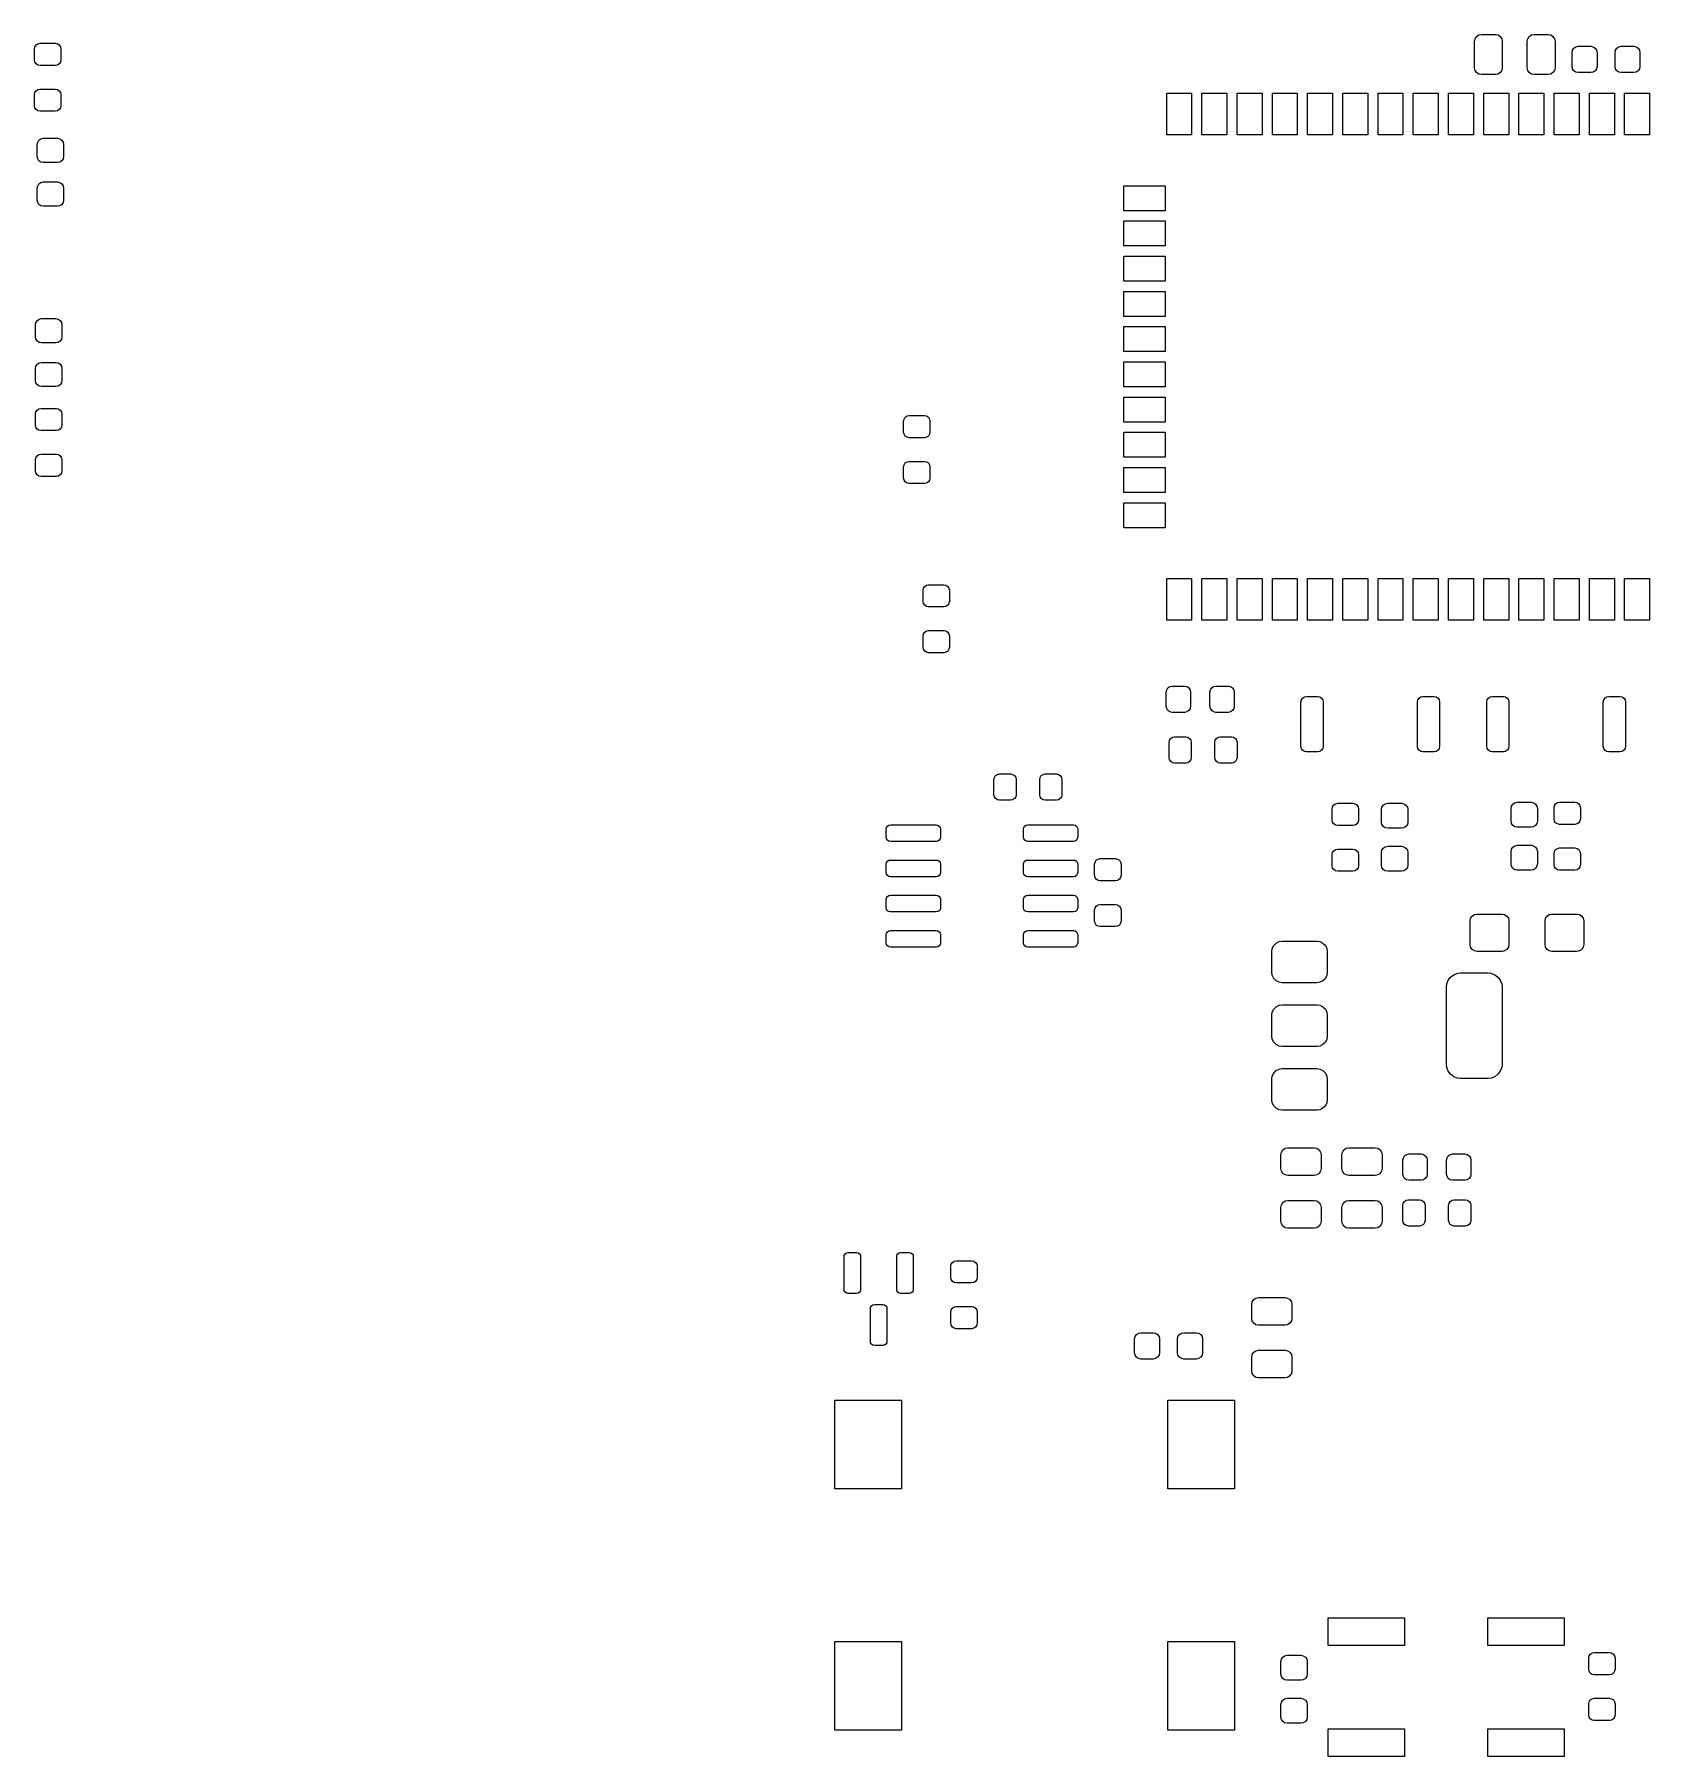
# Model space of a CAD drawing. Extents: x 0.94 to 3.23, y -3.29 to -0.84.
import ezdxf

# ---------------------------------------------------------------- set-up
doc = ezdxf.new("R2010")
doc.units = 0
doc.header["$MEASUREMENT"] = 0
doc.layers.add('BLACK', color=7, linetype='CONTINUOUS')

msp = doc.modelspace()

# ---------------------------------------------------------------- linework, layer by layer
at = {"layer": 'BLACK', "linetype": 'CONTINUOUS'}
for p, q in [((2.9827, -0.8529), (2.9834, -0.8491)), ((2.9827, -0.8903), (2.9827, -0.8529)), ((2.9834, -0.8491), (2.9856, -0.8459)), ((2.9856, -0.8459), (2.9888, -0.8438)), ((2.9888, -0.8438), (2.9925, -0.843)), ((2.9925, -0.843), (3.0122, -0.843)), ((3.0122, -0.843), (3.016, -0.8438)), ((3.016, -0.8438), (3.0192, -0.8459)), ((3.0192, -0.8459), (3.0213, -0.8491)), ((3.0213, -0.8491), (3.0221, -0.8529)), ((3.0221, -0.8529), (3.0221, -0.8903)), ((3.0575, -0.8529), (3.0582, -0.8491)), ((3.0575, -0.8903), (3.0575, -0.8529)), ((3.0582, -0.8491), (3.0604, -0.8459)), ((3.0604, -0.8459), (3.0636, -0.8438)), ((3.0636, -0.8438), (3.0673, -0.843)), ((3.0673, -0.843), (3.087, -0.843)), ((3.087, -0.843), (3.0908, -0.8438)), ((3.0908, -0.8438), (3.094, -0.8459)), ((3.094, -0.8459), (3.0961, -0.8491)), ((3.0961, -0.8491), (3.0969, -0.8529)), ((3.0969, -0.8529), (3.0969, -0.8903)), ((0.9384, -0.8635), (0.939, -0.8605)), ((0.9384, -0.8792), (0.9384, -0.8635)), ((0.939, -0.8822), (0.9384, -0.8792)), ((0.939, -0.8605), (0.9407, -0.8579)), ((0.9407, -0.8579), (0.9432, -0.8562)), ((0.9432, -0.8562), (0.9463, -0.8556)), ((0.9463, -0.8556), (0.9679, -0.8556)), ((0.9679, -0.8556), (0.9709, -0.8562)), ((0.9709, -0.8562), (0.9735, -0.8579)), ((0.9735, -0.8579), (0.9752, -0.8605)), ((0.9752, -0.8605), (0.9758, -0.8635)), ((0.9758, -0.8792), (0.9752, -0.8822)), ((0.9758, -0.8635), (0.9758, -0.8792)), ((3.1211, -0.8687), (3.1217, -0.8654)), ((3.1211, -0.8884), (3.1211, -0.8687)), ((3.1217, -0.8654), (3.1237, -0.8625)), ((3.1237, -0.8625), (3.1265, -0.8606)), ((3.1265, -0.8606), (3.1299, -0.8599)), ((3.1299, -0.8599), (3.1476, -0.8599)), ((3.1476, -0.8599), (3.151, -0.8606)), ((3.151, -0.8606), (3.1539, -0.8625)), ((3.1539, -0.8625), (3.1558, -0.8654)), ((3.1558, -0.8654), (3.1565, -0.8687)), ((3.1565, -0.8687), (3.1565, -0.8884)), ((3.1821, -0.8687), (3.1828, -0.8654)), ((3.1821, -0.8884), (3.1821, -0.8687)), ((3.1828, -0.8654), (3.1847, -0.8625)), ((3.1847, -0.8625), (3.1876, -0.8606)), ((3.1876, -0.8606), (3.1909, -0.8599)), ((3.1909, -0.8599), (3.2087, -0.8599)), ((3.2087, -0.8599), (3.2121, -0.8606)), ((3.2121, -0.8606), (3.2149, -0.8625)), ((3.2149, -0.8625), (3.2168, -0.8654)), ((3.2168, -0.8654), (3.2175, -0.8687)), ((3.2175, -0.8687), (3.2175, -0.8884)), ((0.9407, -0.8848), (0.939, -0.8822)), ((0.9432, -0.8865), (0.9407, -0.8848)), ((0.9463, -0.8871), (0.9432, -0.8865)), ((0.9679, -0.8871), (0.9463, -0.8871)), ((0.9709, -0.8865), (0.9679, -0.8871)), ((0.9735, -0.8848), (0.9709, -0.8865)), ((0.9752, -0.8822), (0.9735, -0.8848)), ((2.9834, -0.8941), (2.9827, -0.8903)), ((2.9856, -0.8973), (2.9834, -0.8941)), ((2.9888, -0.8994), (2.9856, -0.8973)), ((2.9925, -0.9001), (2.9888, -0.8994)), ((3.0122, -0.9001), (2.9925, -0.9001)), ((3.016, -0.8994), (3.0122, -0.9001)), ((3.0192, -0.8973), (3.016, -0.8994)), ((3.0213, -0.8941), (3.0192, -0.8973)), ((3.0221, -0.8903), (3.0213, -0.8941)), ((3.0582, -0.8941), (3.0575, -0.8903)), ((3.0604, -0.8973), (3.0582, -0.8941)), ((3.0636, -0.8994), (3.0604, -0.8973)), ((3.0673, -0.9001), (3.0636, -0.8994)), ((3.087, -0.9001), (3.0673, -0.9001)), ((3.0908, -0.8994), (3.087, -0.9001)), ((3.094, -0.8973), (3.0908, -0.8994)), ((3.0961, -0.8941), (3.094, -0.8973)), ((3.0969, -0.8903), (3.0961, -0.8941)), ((3.1217, -0.8918), (3.1211, -0.8884)), ((3.1237, -0.8947), (3.1217, -0.8918)), ((3.1265, -0.8966), (3.1237, -0.8947)), ((3.1299, -0.8973), (3.1265, -0.8966)), ((3.1476, -0.8973), (3.1299, -0.8973)), ((3.151, -0.8966), (3.1476, -0.8973)), ((3.1539, -0.8947), (3.151, -0.8966)), ((3.1558, -0.8918), (3.1539, -0.8947)), ((3.1565, -0.8884), (3.1558, -0.8918)), ((3.1828, -0.8918), (3.1821, -0.8884)), ((3.1847, -0.8947), (3.1828, -0.8918)), ((3.1876, -0.8966), (3.1847, -0.8947)), ((3.1909, -0.8973), (3.1876, -0.8966)), ((3.2087, -0.8973), (3.1909, -0.8973)), ((3.2121, -0.8966), (3.2087, -0.8973)), ((3.2149, -0.8947), (3.2121, -0.8966)), ((3.2168, -0.8918), (3.2149, -0.8947)), ((3.2175, -0.8884), (3.2168, -0.8918)), ((0.9384, -0.9284), (0.939, -0.9254)), ((0.9384, -0.9442), (0.9384, -0.9284)), ((0.939, -0.9254), (0.9407, -0.9229)), ((0.9407, -0.9229), (0.9432, -0.9212)), ((0.9432, -0.9212), (0.9463, -0.9206)), ((0.9463, -0.9206), (0.9679, -0.9206)), ((0.9679, -0.9206), (0.9709, -0.9212)), ((0.9709, -0.9212), (0.9735, -0.9229)), ((0.9735, -0.9229), (0.9752, -0.9254)), ((0.9752, -0.9254), (0.9758, -0.9284)), ((0.9758, -0.9284), (0.9758, -0.9442)), ((2.5457, -0.9854), (2.5457, -0.9263)), ((2.5457, -0.9263), (2.5811, -0.9263)), ((2.5811, -0.9263), (2.5811, -0.9854)), ((2.5957, -0.9854), (2.5957, -0.9263)), ((2.5957, -0.9263), (2.6311, -0.9263)), ((2.6311, -0.9263), (2.6311, -0.9854)), ((2.6457, -0.9854), (2.6457, -0.9263)), ((2.6457, -0.9263), (2.6811, -0.9263)), ((2.6811, -0.9263), (2.6811, -0.9854)), ((2.6957, -0.9854), (2.6957, -0.9263)), ((2.6957, -0.9263), (2.7311, -0.9263)), ((2.7311, -0.9263), (2.7311, -0.9854)), ((2.7457, -0.9854), (2.7457, -0.9263)), ((2.7457, -0.9263), (2.7811, -0.9263)), ((2.7811, -0.9263), (2.7811, -0.9854)), ((2.7957, -0.9854), (2.7957, -0.9263)), ((2.7957, -0.9263), (2.8311, -0.9263)), ((2.8311, -0.9263), (2.8311, -0.9854)), ((2.8457, -0.9854), (2.8457, -0.9263)), ((2.8457, -0.9263), (2.8811, -0.9263)), ((2.8811, -0.9263), (2.8811, -0.9854)), ((2.8957, -0.9854), (2.8957, -0.9263)), ((2.8957, -0.9263), (2.9311, -0.9263)), ((2.9311, -0.9263), (2.9311, -0.9854)), ((2.9457, -0.9854), (2.9457, -0.9263)), ((2.9457, -0.9263), (2.9811, -0.9263)), ((2.9811, -0.9263), (2.9811, -0.9854)), ((2.9957, -0.9854), (2.9957, -0.9263)), ((2.9957, -0.9263), (3.0311, -0.9263)), ((3.0311, -0.9263), (3.0311, -0.9854)), ((3.0457, -0.9854), (3.0457, -0.9263)), ((3.0457, -0.9263), (3.0811, -0.9263)), ((3.0811, -0.9263), (3.0811, -0.9854)), ((3.0957, -0.9854), (3.0957, -0.9263)), ((3.0957, -0.9263), (3.1311, -0.9263)), ((3.1311, -0.9263), (3.1311, -0.9854)), ((3.1457, -0.9854), (3.1457, -0.9263)), ((3.1457, -0.9263), (3.1811, -0.9263)), ((3.1811, -0.9263), (3.1811, -0.9854)), ((3.1957, -0.9854), (3.1957, -0.9263)), ((3.1957, -0.9263), (3.2311, -0.9263)), ((3.2311, -0.9263), (3.2311, -0.9854)), ((0.939, -0.9472), (0.9384, -0.9442)), ((0.9407, -0.9497), (0.939, -0.9472)), ((0.9432, -0.9515), (0.9407, -0.9497)), ((0.9463, -0.9521), (0.9432, -0.9515)), ((0.9679, -0.9521), (0.9463, -0.9521)), ((0.9709, -0.9515), (0.9679, -0.9521)), ((0.9735, -0.9497), (0.9709, -0.9515)), ((0.9752, -0.9472), (0.9735, -0.9497)), ((0.9758, -0.9442), (0.9752, -0.9472)), ((0.9423, -0.9991), (0.943, -0.9958)), ((0.9423, -1.0163), (0.9423, -0.9991)), ((0.943, -0.9958), (0.9448, -0.993)), ((0.9448, -0.993), (0.9476, -0.9911)), ((0.9476, -0.9911), (0.9509, -0.9904)), ((0.9509, -0.9904), (0.9711, -0.9904)), ((0.9711, -0.9904), (0.9744, -0.9911)), ((0.9744, -0.9911), (0.9772, -0.993)), ((0.9772, -0.993), (0.9791, -0.9958)), ((0.9791, -0.9958), (0.9797, -0.9991)), ((0.9797, -0.9991), (0.9797, -1.0163)), ((2.5811, -0.9854), (2.5457, -0.9854)), ((2.6311, -0.9854), (2.5957, -0.9854)), ((2.6811, -0.9854), (2.6457, -0.9854)), ((2.7311, -0.9854), (2.6957, -0.9854)), ((2.7811, -0.9854), (2.7457, -0.9854)), ((2.8311, -0.9854), (2.7957, -0.9854)), ((2.8811, -0.9854), (2.8457, -0.9854)), ((2.9311, -0.9854), (2.8957, -0.9854)), ((2.9811, -0.9854), (2.9457, -0.9854)), ((3.0311, -0.9854), (2.9957, -0.9854)), ((3.0811, -0.9854), (3.0457, -0.9854)), ((3.1311, -0.9854), (3.0957, -0.9854)), ((3.1811, -0.9854), (3.1457, -0.9854)), ((3.2311, -0.9854), (3.1957, -0.9854)), ((0.943, -1.0196), (0.9423, -1.0163)), ((0.9448, -1.0224), (0.943, -1.0196)), ((0.9476, -1.0242), (0.9448, -1.0224)), ((0.9509, -1.0249), (0.9476, -1.0242)), ((0.9711, -1.0249), (0.9509, -1.0249)), ((0.9744, -1.0242), (0.9711, -1.0249)), ((0.9772, -1.0224), (0.9744, -1.0242)), ((0.9791, -1.0196), (0.9772, -1.0224)), ((0.9797, -1.0163), (0.9791, -1.0196)), ((0.9423, -1.0611), (0.943, -1.0578)), ((0.9423, -1.0783), (0.9423, -1.0611)), ((0.943, -1.0578), (0.9448, -1.055)), ((0.9448, -1.055), (0.9476, -1.0531)), ((0.9476, -1.0531), (0.9509, -1.0524)), ((0.9509, -1.0524), (0.9711, -1.0524)), ((0.9711, -1.0524), (0.9744, -1.0531)), ((0.9744, -1.0531), (0.9772, -1.055)), ((0.9772, -1.055), (0.9791, -1.0578)), ((0.9791, -1.0578), (0.9797, -1.0611)), ((0.9797, -1.0611), (0.9797, -1.0783)), ((2.4846, -1.0932), (2.4846, -1.0578)), ((2.4846, -1.0578), (2.5437, -1.0578)), ((2.5437, -1.0578), (2.5437, -1.0932)), ((0.943, -1.0816), (0.9423, -1.0783)), ((0.9448, -1.0844), (0.943, -1.0816)), ((0.9476, -1.0862), (0.9448, -1.0844)), ((0.9509, -1.0869), (0.9476, -1.0862)), ((0.9711, -1.0869), (0.9509, -1.0869)), ((0.9744, -1.0862), (0.9711, -1.0869)), ((0.9772, -1.0844), (0.9744, -1.0862)), ((0.9791, -1.0816), (0.9772, -1.0844)), ((0.9797, -1.0783), (0.9791, -1.0816)), ((2.5437, -1.0932), (2.4846, -1.0932)), ((2.4846, -1.1432), (2.4846, -1.1078)), ((2.4846, -1.1078), (2.5437, -1.1078)), ((2.5437, -1.1078), (2.5437, -1.1432)), ((2.5437, -1.1432), (2.4846, -1.1432)), ((2.4846, -1.1932), (2.4846, -1.1578)), ((2.4846, -1.1578), (2.5437, -1.1578)), ((2.5437, -1.1578), (2.5437, -1.1932)), ((2.5437, -1.1932), (2.4846, -1.1932)), ((2.4846, -1.2432), (2.4846, -1.2078)), ((2.4846, -1.2078), (2.5437, -1.2078)), ((2.5437, -1.2078), (2.5437, -1.2432)), ((0.9453, -1.2471), (0.9486, -1.2464)), ((0.9486, -1.2464), (0.9688, -1.2464)), ((0.9688, -1.2464), (0.972, -1.2471)), ((2.5437, -1.2432), (2.4846, -1.2432)), ((0.94, -1.2551), (0.9406, -1.2518)), ((0.94, -1.2723), (0.94, -1.2551)), ((0.9406, -1.2518), (0.9425, -1.249)), ((0.9425, -1.249), (0.9453, -1.2471)), ((0.972, -1.2471), (0.9748, -1.249)), ((0.9748, -1.249), (0.9767, -1.2518)), ((0.9767, -1.2518), (0.9774, -1.2551)), ((0.9774, -1.2551), (0.9774, -1.2723)), ((2.4846, -1.2932), (2.4846, -1.2578)), ((2.4846, -1.2578), (2.5437, -1.2578)), ((2.5437, -1.2578), (2.5437, -1.2932)), ((0.9406, -1.2756), (0.94, -1.2723)), ((0.9425, -1.2784), (0.9406, -1.2756)), ((0.9453, -1.2802), (0.9425, -1.2784)), ((0.9486, -1.2809), (0.9453, -1.2802)), ((0.9688, -1.2809), (0.9486, -1.2809)), ((0.972, -1.2802), (0.9688, -1.2809)), ((0.9748, -1.2784), (0.972, -1.2802)), ((0.9767, -1.2756), (0.9748, -1.2784)), ((0.9774, -1.2723), (0.9767, -1.2756)), ((2.5437, -1.2932), (2.4846, -1.2932)), ((0.94, -1.3171), (0.9406, -1.3138)), ((0.94, -1.3343), (0.94, -1.3171)), ((0.9406, -1.3138), (0.9425, -1.311)), ((0.9425, -1.311), (0.9453, -1.3091)), ((0.9453, -1.3091), (0.9486, -1.3085)), ((0.9486, -1.3085), (0.9688, -1.3085)), ((0.9688, -1.3085), (0.972, -1.3091)), ((0.972, -1.3091), (0.9748, -1.311)), ((0.9748, -1.311), (0.9767, -1.3138)), ((0.9767, -1.3138), (0.9774, -1.3171)), ((0.9774, -1.3171), (0.9774, -1.3343)), ((2.4846, -1.3432), (2.4846, -1.3078)), ((2.4846, -1.3078), (2.5437, -1.3078)), ((2.5437, -1.3078), (2.5437, -1.3432)), ((0.9406, -1.3376), (0.94, -1.3343)), ((0.9425, -1.3404), (0.9406, -1.3376)), ((0.9453, -1.3422), (0.9425, -1.3404)), ((0.9486, -1.3429), (0.9453, -1.3422)), ((0.9688, -1.3429), (0.9486, -1.3429)), ((0.972, -1.3422), (0.9688, -1.3429)), ((0.9748, -1.3404), (0.972, -1.3422)), ((0.9767, -1.3376), (0.9748, -1.3404)), ((0.9774, -1.3343), (0.9767, -1.3376)), ((2.5437, -1.3432), (2.4846, -1.3432)), ((2.4846, -1.3932), (2.4846, -1.3578)), ((2.4846, -1.3578), (2.5437, -1.3578)), ((2.5437, -1.3578), (2.5437, -1.3932)), ((0.94, -1.3818), (0.9406, -1.3788)), ((0.94, -1.3976), (0.94, -1.3818)), ((0.9406, -1.3788), (0.9423, -1.3763)), ((0.9423, -1.3763), (0.9448, -1.3746)), ((0.9448, -1.3746), (0.9478, -1.374)), ((0.9478, -1.374), (0.9695, -1.374)), ((0.9695, -1.374), (0.9725, -1.3746)), ((0.9725, -1.3746), (0.9751, -1.3763)), ((0.9751, -1.3763), (0.9768, -1.3788)), ((0.9768, -1.3788), (0.9774, -1.3818)), ((0.9774, -1.3818), (0.9774, -1.3976)), ((2.1722, -1.3919), (2.1728, -1.3889)), ((2.1722, -1.4076), (2.1722, -1.3919)), ((2.1728, -1.3889), (2.1746, -1.3863)), ((2.1746, -1.3863), (2.1771, -1.3846)), ((2.1771, -1.3846), (2.1801, -1.384)), ((2.1801, -1.384), (2.2018, -1.384)), ((2.2018, -1.384), (2.2048, -1.3846)), ((2.2048, -1.3846), (2.2073, -1.3863)), ((2.2073, -1.3863), (2.209, -1.3889)), ((2.209, -1.3889), (2.2096, -1.3919)), ((2.2096, -1.3919), (2.2096, -1.4076)), ((2.5437, -1.3932), (2.4846, -1.3932)), ((0.9406, -1.4006), (0.94, -1.3976)), ((0.9423, -1.4031), (0.9406, -1.4006)), ((0.9448, -1.4048), (0.9423, -1.4031)), ((0.9478, -1.4054), (0.9448, -1.4048)), ((0.9695, -1.4054), (0.9478, -1.4054)), ((0.9725, -1.4048), (0.9695, -1.4054)), ((0.9751, -1.4031), (0.9725, -1.4048)), ((0.9768, -1.4006), (0.9751, -1.4031)), ((0.9774, -1.3976), (0.9768, -1.4006)), ((2.1728, -1.4106), (2.1722, -1.4076)), ((2.1746, -1.4132), (2.1728, -1.4106)), ((2.1771, -1.4149), (2.1746, -1.4132)), ((2.1801, -1.4155), (2.1771, -1.4149)), ((2.2018, -1.4155), (2.1801, -1.4155)), ((2.2048, -1.4149), (2.2018, -1.4155)), ((2.2073, -1.4132), (2.2048, -1.4149)), ((2.209, -1.4106), (2.2073, -1.4132)), ((2.2096, -1.4076), (2.209, -1.4106)), ((2.4846, -1.4432), (2.4846, -1.4078)), ((2.4846, -1.4078), (2.5437, -1.4078)), ((2.5437, -1.4078), (2.5437, -1.4432)), ((0.9406, -1.4438), (0.9423, -1.4412)), ((0.9423, -1.4412), (0.9448, -1.4395)), ((0.9448, -1.4395), (0.9478, -1.4389)), ((0.9478, -1.4389), (0.9695, -1.4389)), ((0.9695, -1.4389), (0.9725, -1.4395)), ((0.9725, -1.4395), (0.9751, -1.4412)), ((0.9751, -1.4412), (0.9768, -1.4438)), ((0.94, -1.4468), (0.9406, -1.4438)), ((0.94, -1.4625), (0.94, -1.4468)), ((0.9406, -1.4655), (0.94, -1.4625)), ((0.9423, -1.4681), (0.9406, -1.4655)), ((0.9768, -1.4655), (0.9751, -1.4681)), ((0.9768, -1.4438), (0.9774, -1.4468)), ((0.9774, -1.4625), (0.9768, -1.4655)), ((0.9774, -1.4468), (0.9774, -1.4625)), ((2.1722, -1.4568), (2.1728, -1.4538)), ((2.1722, -1.4726), (2.1722, -1.4568)), ((2.1728, -1.4538), (2.1746, -1.4513)), ((2.1746, -1.4513), (2.1771, -1.4496)), ((2.1771, -1.4496), (2.1801, -1.449)), ((2.1801, -1.449), (2.2018, -1.449)), ((2.2018, -1.449), (2.2048, -1.4496)), ((2.2048, -1.4496), (2.2073, -1.4513)), ((2.2073, -1.4513), (2.209, -1.4538)), ((2.209, -1.4538), (2.2096, -1.4568)), ((2.2096, -1.4568), (2.2096, -1.4726)), ((2.5437, -1.4432), (2.4846, -1.4432)), ((2.4846, -1.4932), (2.4846, -1.4578)), ((2.4846, -1.4578), (2.5437, -1.4578)), ((2.5437, -1.4578), (2.5437, -1.4932)), ((0.9448, -1.4698), (0.9423, -1.4681)), ((0.9478, -1.4704), (0.9448, -1.4698)), ((0.9695, -1.4704), (0.9478, -1.4704)), ((0.9725, -1.4698), (0.9695, -1.4704)), ((0.9751, -1.4681), (0.9725, -1.4698)), ((2.1728, -1.4756), (2.1722, -1.4726)), ((2.1746, -1.4781), (2.1728, -1.4756)), ((2.1771, -1.4798), (2.1746, -1.4781)), ((2.1801, -1.4804), (2.1771, -1.4798)), ((2.2018, -1.4804), (2.1801, -1.4804)), ((2.2048, -1.4798), (2.2018, -1.4804)), ((2.2073, -1.4781), (2.2048, -1.4798)), ((2.209, -1.4756), (2.2073, -1.4781)), ((2.2096, -1.4726), (2.209, -1.4756)), ((2.5437, -1.4932), (2.4846, -1.4932)), ((2.4846, -1.5432), (2.4846, -1.5078)), ((2.4846, -1.5078), (2.5437, -1.5078)), ((2.5437, -1.5078), (2.5437, -1.5432)), ((2.5437, -1.5432), (2.4846, -1.5432)), ((2.1998, -1.632), (2.2004, -1.629)), ((2.1998, -1.6478), (2.1998, -1.632)), ((2.2004, -1.629), (2.2021, -1.6265)), ((2.2021, -1.6265), (2.2047, -1.6247)), ((2.2047, -1.6247), (2.2077, -1.6241)), ((2.2077, -1.6241), (2.2293, -1.6241)), ((2.2293, -1.6241), (2.2323, -1.6247)), ((2.2323, -1.6247), (2.2349, -1.6265)), ((2.2349, -1.6265), (2.2366, -1.629)), ((2.2366, -1.629), (2.2372, -1.632)), ((2.2372, -1.632), (2.2372, -1.6478)), ((2.5457, -1.6743), (2.5457, -1.6153)), ((2.5457, -1.6153), (2.5811, -1.6153)), ((2.5811, -1.6153), (2.5811, -1.6743)), ((2.5957, -1.6743), (2.5957, -1.6153)), ((2.5957, -1.6153), (2.6311, -1.6153)), ((2.6311, -1.6153), (2.6311, -1.6743)), ((2.6457, -1.6743), (2.6457, -1.6153)), ((2.6457, -1.6153), (2.6811, -1.6153)), ((2.6811, -1.6153), (2.6811, -1.6743)), ((2.6957, -1.6743), (2.6957, -1.6153)), ((2.6957, -1.6153), (2.7311, -1.6153)), ((2.7311, -1.6153), (2.7311, -1.6743)), ((2.7457, -1.6743), (2.7457, -1.6153)), ((2.7457, -1.6153), (2.7811, -1.6153)), ((2.7811, -1.6153), (2.7811, -1.6743)), ((2.7957, -1.6743), (2.7957, -1.6153)), ((2.7957, -1.6153), (2.8311, -1.6153)), ((2.8311, -1.6153), (2.8311, -1.6743)), ((2.8457, -1.6743), (2.8457, -1.6153)), ((2.8457, -1.6153), (2.8811, -1.6153)), ((2.8811, -1.6153), (2.8811, -1.6743)), ((2.8957, -1.6743), (2.8957, -1.6153)), ((2.8957, -1.6153), (2.9311, -1.6153)), ((2.9311, -1.6153), (2.9311, -1.6743)), ((2.9457, -1.6743), (2.9457, -1.6153)), ((2.9457, -1.6153), (2.9811, -1.6153)), ((2.9811, -1.6153), (2.9811, -1.6743)), ((2.9957, -1.6743), (2.9957, -1.6153)), ((2.9957, -1.6153), (3.0311, -1.6153)), ((3.0311, -1.6153), (3.0311, -1.6743)), ((3.0457, -1.6743), (3.0457, -1.6153)), ((3.0457, -1.6153), (3.0811, -1.6153)), ((3.0811, -1.6153), (3.0811, -1.6743)), ((3.0957, -1.6743), (3.0957, -1.6153)), ((3.0957, -1.6153), (3.1311, -1.6153)), ((3.1311, -1.6153), (3.1311, -1.6743)), ((3.1457, -1.6743), (3.1457, -1.6153)), ((3.1457, -1.6153), (3.1811, -1.6153)), ((3.1811, -1.6153), (3.1811, -1.6743)), ((3.1957, -1.6743), (3.1957, -1.6153)), ((3.1957, -1.6153), (3.2311, -1.6153)), ((3.2311, -1.6153), (3.2311, -1.6743)), ((2.2004, -1.6508), (2.1998, -1.6478)), ((2.2021, -1.6533), (2.2004, -1.6508)), ((2.2047, -1.655), (2.2021, -1.6533)), ((2.2077, -1.6556), (2.2047, -1.655)), ((2.2293, -1.6556), (2.2077, -1.6556)), ((2.2323, -1.655), (2.2293, -1.6556)), ((2.2349, -1.6533), (2.2323, -1.655)), ((2.2366, -1.6508), (2.2349, -1.6533)), ((2.2372, -1.6478), (2.2366, -1.6508)), ((2.5811, -1.6743), (2.5457, -1.6743)), ((2.6311, -1.6743), (2.5957, -1.6743)), ((2.6811, -1.6743), (2.6457, -1.6743)), ((2.7311, -1.6743), (2.6957, -1.6743)), ((2.7811, -1.6743), (2.7457, -1.6743)), ((2.8311, -1.6743), (2.7957, -1.6743)), ((2.8811, -1.6743), (2.8457, -1.6743)), ((2.9311, -1.6743), (2.8957, -1.6743)), ((2.9811, -1.6743), (2.9457, -1.6743)), ((3.0311, -1.6743), (2.9957, -1.6743)), ((3.0811, -1.6743), (3.0457, -1.6743)), ((3.1311, -1.6743), (3.0957, -1.6743)), ((3.1811, -1.6743), (3.1457, -1.6743)), ((3.2311, -1.6743), (3.1957, -1.6743)), ((2.1998, -1.697), (2.2004, -1.694)), ((2.1998, -1.7127), (2.1998, -1.697)), ((2.2004, -1.694), (2.2021, -1.6914)), ((2.2021, -1.6914), (2.2047, -1.6897)), ((2.2047, -1.6897), (2.2077, -1.6891)), ((2.2077, -1.6891), (2.2293, -1.6891)), ((2.2293, -1.6891), (2.2323, -1.6897)), ((2.2323, -1.6897), (2.2349, -1.6914)), ((2.2349, -1.6914), (2.2366, -1.694)), ((2.2366, -1.694), (2.2372, -1.697)), ((2.2372, -1.697), (2.2372, -1.7127)), ((2.2004, -1.7157), (2.1998, -1.7127)), ((2.2021, -1.7183), (2.2004, -1.7157)), ((2.2047, -1.72), (2.2021, -1.7183)), ((2.2077, -1.7206), (2.2047, -1.72)), ((2.2293, -1.7206), (2.2077, -1.7206)), ((2.2323, -1.72), (2.2293, -1.7206)), ((2.2349, -1.7183), (2.2323, -1.72)), ((2.2366, -1.7157), (2.2349, -1.7183)), ((2.2372, -1.7127), (2.2366, -1.7157)), ((2.545, -1.7765), (2.5457, -1.7732)), ((2.545, -1.7967), (2.545, -1.7765)), ((2.5457, -1.7732), (2.5475, -1.7704)), ((2.5475, -1.7704), (2.5503, -1.7685)), ((2.5503, -1.7685), (2.5536, -1.7679)), ((2.5536, -1.7679), (2.5708, -1.7679)), ((2.5708, -1.7679), (2.5741, -1.7685)), ((2.5741, -1.7685), (2.5769, -1.7704)), ((2.5769, -1.7704), (2.5788, -1.7732)), ((2.5788, -1.7732), (2.5794, -1.7765)), ((2.5794, -1.7765), (2.5794, -1.7967)), ((2.607, -1.7765), (2.6077, -1.7732)), ((2.607, -1.7967), (2.607, -1.7765)), ((2.6077, -1.7732), (2.6095, -1.7704)), ((2.6095, -1.7704), (2.6123, -1.7685)), ((2.6123, -1.7685), (2.6156, -1.7679)), ((2.6156, -1.7679), (2.6328, -1.7679)), ((2.6328, -1.7679), (2.6361, -1.7685)), ((2.6361, -1.7685), (2.6389, -1.7704)), ((2.6389, -1.7704), (2.6408, -1.7732)), ((2.6408, -1.7732), (2.6415, -1.7765)), ((2.6415, -1.7765), (2.6415, -1.7967)), ((2.7385, -1.7849), (2.7411, -1.7832)), ((2.7411, -1.7832), (2.7441, -1.7826)), ((2.7441, -1.7826), (2.7598, -1.7826)), ((2.7598, -1.7826), (2.7629, -1.7832)), ((2.7629, -1.7832), (2.7654, -1.7849)), ((2.9039, -1.7849), (2.9064, -1.7832)), ((2.9064, -1.7832), (2.9094, -1.7826)), ((2.9094, -1.7826), (2.9252, -1.7826)), ((2.9252, -1.7826), (2.9282, -1.7832)), ((2.9282, -1.7832), (2.9308, -1.7849)), ((3.0023, -1.7849), (3.0049, -1.7832)), ((3.0049, -1.7832), (3.0079, -1.7826)), ((3.0079, -1.7826), (3.0236, -1.7826)), ((3.0236, -1.7826), (3.0266, -1.7832)), ((3.0266, -1.7832), (3.0292, -1.7849)), ((3.1677, -1.7849), (3.1702, -1.7832)), ((3.1702, -1.7832), (3.1732, -1.7826)), ((3.1732, -1.7826), (3.189, -1.7826)), ((3.189, -1.7826), (3.192, -1.7832)), ((3.192, -1.7832), (3.1945, -1.7849)), ((2.5457, -1.8), (2.545, -1.7967)), ((2.5475, -1.8028), (2.5457, -1.8)), ((2.5503, -1.8046), (2.5475, -1.8028)), ((2.5536, -1.8053), (2.5503, -1.8046)), ((2.5708, -1.8053), (2.5536, -1.8053)), ((2.5741, -1.8046), (2.5708, -1.8053)), ((2.5769, -1.8028), (2.5741, -1.8046)), ((2.5788, -1.8), (2.5769, -1.8028)), ((2.5794, -1.7967), (2.5788, -1.8)), ((2.6077, -1.8), (2.607, -1.7967)), ((2.6095, -1.8028), (2.6077, -1.8)), ((2.6123, -1.8046), (2.6095, -1.8028)), ((2.6156, -1.8053), (2.6123, -1.8046)), ((2.6328, -1.8053), (2.6156, -1.8053)), ((2.6361, -1.8046), (2.6328, -1.8053)), ((2.6389, -1.8028), (2.6361, -1.8046)), ((2.6408, -1.8), (2.6389, -1.8028)), ((2.6415, -1.7967), (2.6408, -1.8)), ((2.7362, -1.7905), (2.7368, -1.7875)), ((2.7362, -1.8535), (2.7362, -1.7905)), ((2.7368, -1.7875), (2.7385, -1.7849)), ((2.7654, -1.7849), (2.7671, -1.7875)), ((2.7671, -1.7875), (2.7677, -1.7905)), ((2.7677, -1.7905), (2.7677, -1.8535)), ((2.9016, -1.7905), (2.9022, -1.7875)), ((2.9016, -1.8535), (2.9016, -1.7905)), ((2.9022, -1.7875), (2.9039, -1.7849)), ((2.9308, -1.7849), (2.9325, -1.7875)), ((2.9325, -1.7875), (2.9331, -1.7905)), ((2.9331, -1.7905), (2.9331, -1.8535)), ((3, -1.7905), (3.0006, -1.7875)), ((3, -1.8535), (3, -1.7905)), ((3.0006, -1.7875), (3.0023, -1.7849)), ((3.0292, -1.7849), (3.0309, -1.7875)), ((3.0309, -1.7875), (3.0315, -1.7905)), ((3.0315, -1.7905), (3.0315, -1.8535)), ((3.1654, -1.7905), (3.166, -1.7875)), ((3.1654, -1.8535), (3.1654, -1.7905)), ((3.166, -1.7875), (3.1677, -1.7849)), ((3.1945, -1.7849), (3.1963, -1.7875)), ((3.1963, -1.7875), (3.1969, -1.7905)), ((3.1969, -1.7905), (3.1969, -1.8535)), ((2.549, -1.8478), (2.5496, -1.8448)), ((2.549, -1.8694), (2.549, -1.8478)), ((2.5496, -1.8448), (2.5513, -1.8422)), ((2.5513, -1.8422), (2.5539, -1.8405)), ((2.5539, -1.8405), (2.5569, -1.8399)), ((2.5569, -1.8399), (2.5726, -1.8399)), ((2.5726, -1.8399), (2.5756, -1.8405)), ((2.5756, -1.8405), (2.5782, -1.8422)), ((2.5782, -1.8422), (2.5799, -1.8448)), ((2.5799, -1.8448), (2.5805, -1.8478)), ((2.5805, -1.8478), (2.5805, -1.8694)), ((2.614, -1.8478), (2.6146, -1.8448)), ((2.614, -1.8694), (2.614, -1.8478)), ((2.6146, -1.8448), (2.6163, -1.8422)), ((2.6163, -1.8422), (2.6188, -1.8405)), ((2.6188, -1.8405), (2.6218, -1.8399)), ((2.6218, -1.8399), (2.6376, -1.8399)), ((2.6376, -1.8399), (2.6406, -1.8405)), ((2.6406, -1.8405), (2.6432, -1.8422)), ((2.6432, -1.8422), (2.6449, -1.8448)), ((2.6449, -1.8448), (2.6455, -1.8478)), ((2.6455, -1.8478), (2.6455, -1.8694)), ((2.7368, -1.8565), (2.7362, -1.8535)), ((2.7385, -1.859), (2.7368, -1.8565)), ((2.7671, -1.8565), (2.7654, -1.859)), ((2.7677, -1.8535), (2.7671, -1.8565)), ((2.9022, -1.8565), (2.9016, -1.8535)), ((2.9039, -1.859), (2.9022, -1.8565)), ((2.9325, -1.8565), (2.9308, -1.859)), ((2.9331, -1.8535), (2.9325, -1.8565)), ((3.0006, -1.8565), (3, -1.8535)), ((3.0023, -1.859), (3.0006, -1.8565)), ((3.0309, -1.8565), (3.0292, -1.859)), ((3.0315, -1.8535), (3.0309, -1.8565)), ((3.166, -1.8565), (3.1654, -1.8535)), ((3.1677, -1.859), (3.166, -1.8565)), ((3.1963, -1.8565), (3.1945, -1.859)), ((3.1969, -1.8535), (3.1963, -1.8565)), ((2.5496, -1.8724), (2.549, -1.8694)), ((2.5513, -1.875), (2.5496, -1.8724)), ((2.5539, -1.8767), (2.5513, -1.875)), ((2.5569, -1.8773), (2.5539, -1.8767)), ((2.5726, -1.8773), (2.5569, -1.8773)), ((2.5756, -1.8767), (2.5726, -1.8773)), ((2.5782, -1.875), (2.5756, -1.8767)), ((2.5799, -1.8724), (2.5782, -1.875)), ((2.5805, -1.8694), (2.5799, -1.8724)), ((2.6146, -1.8724), (2.614, -1.8694)), ((2.6163, -1.875), (2.6146, -1.8724)), ((2.6188, -1.8767), (2.6163, -1.875)), ((2.6218, -1.8773), (2.6188, -1.8767)), ((2.6376, -1.8773), (2.6218, -1.8773)), ((2.6406, -1.8767), (2.6376, -1.8773)), ((2.6432, -1.875), (2.6406, -1.8767)), ((2.6449, -1.8724), (2.6432, -1.875)), ((2.6455, -1.8694), (2.6449, -1.8724)), ((2.7411, -1.8608), (2.7385, -1.859)), ((2.7441, -1.8614), (2.7411, -1.8608)), ((2.7598, -1.8614), (2.7441, -1.8614)), ((2.7629, -1.8608), (2.7598, -1.8614)), ((2.7654, -1.859), (2.7629, -1.8608)), ((2.9064, -1.8608), (2.9039, -1.859)), ((2.9094, -1.8614), (2.9064, -1.8608)), ((2.9252, -1.8614), (2.9094, -1.8614)), ((2.9282, -1.8608), (2.9252, -1.8614)), ((2.9308, -1.859), (2.9282, -1.8608)), ((3.0049, -1.8608), (3.0023, -1.859)), ((3.0079, -1.8614), (3.0049, -1.8608)), ((3.0236, -1.8614), (3.0079, -1.8614)), ((3.0266, -1.8608), (3.0236, -1.8614)), ((3.0292, -1.859), (3.0266, -1.8608)), ((3.1702, -1.8608), (3.1677, -1.859)), ((3.1732, -1.8614), (3.1702, -1.8608)), ((3.189, -1.8614), (3.1732, -1.8614)), ((3.192, -1.8608), (3.189, -1.8614)), ((3.1945, -1.859), (3.192, -1.8608)), ((2.3004, -1.9005), (2.301, -1.8975)), ((2.3004, -1.9222), (2.3004, -1.9005)), ((2.301, -1.8975), (2.3027, -1.895)), ((2.3027, -1.895), (2.3053, -1.8933)), ((2.3053, -1.8933), (2.3083, -1.8927)), ((2.3083, -1.8927), (2.324, -1.8927)), ((2.324, -1.8927), (2.327, -1.8933)), ((2.327, -1.8933), (2.3296, -1.895)), ((2.3296, -1.895), (2.3313, -1.8975)), ((2.3313, -1.8975), (2.3319, -1.9005)), ((2.3319, -1.9005), (2.3319, -1.9222)), ((2.3654, -1.9005), (2.366, -1.8975)), ((2.3654, -1.9222), (2.3654, -1.9005)), ((2.366, -1.8975), (2.3677, -1.895)), ((2.3677, -1.895), (2.3702, -1.8933)), ((2.3702, -1.8933), (2.3732, -1.8927)), ((2.3732, -1.8927), (2.389, -1.8927)), ((2.389, -1.8927), (2.392, -1.8933)), ((2.392, -1.8933), (2.3945, -1.895)), ((2.3945, -1.895), (2.3963, -1.8975)), ((2.3963, -1.8975), (2.3969, -1.9005)), ((2.3969, -1.9005), (2.3969, -1.9222)), ((2.301, -1.9252), (2.3004, -1.9222)), ((2.3027, -1.9277), (2.301, -1.9252)), ((2.3053, -1.9295), (2.3027, -1.9277)), ((2.3083, -1.9301), (2.3053, -1.9295)), ((2.324, -1.9301), (2.3083, -1.9301)), ((2.327, -1.9295), (2.324, -1.9301)), ((2.3296, -1.9277), (2.327, -1.9295)), ((2.3313, -1.9252), (2.3296, -1.9277)), ((2.3319, -1.9222), (2.3313, -1.9252)), ((2.366, -1.9252), (2.3654, -1.9222)), ((2.3677, -1.9277), (2.366, -1.9252)), ((2.3702, -1.9295), (2.3677, -1.9277)), ((2.3732, -1.9301), (2.3702, -1.9295)), ((2.389, -1.9301), (2.3732, -1.9301)), ((2.392, -1.9295), (2.389, -1.9301)), ((2.3945, -1.9277), (2.392, -1.9295)), ((2.3963, -1.9252), (2.3945, -1.9277)), ((2.3969, -1.9222), (2.3963, -1.9252)), ((2.7805, -1.9422), (2.7811, -1.9392)), ((2.7805, -1.958), (2.7805, -1.9422)), ((2.7811, -1.9392), (2.7828, -1.9367)), ((2.7828, -1.9367), (2.7854, -1.935)), ((2.7854, -1.935), (2.7884, -1.9344)), ((2.7884, -1.9344), (2.8101, -1.9344)), ((2.8101, -1.9344), (2.8131, -1.935)), ((2.8131, -1.935), (2.8156, -1.9367)), ((2.8156, -1.9367), (2.8173, -1.9392)), ((2.8173, -1.9392), (2.8179, -1.9422)), ((2.8179, -1.9422), (2.8179, -1.958)), ((2.8505, -1.9432), (2.8512, -1.9398)), ((2.8505, -1.9609), (2.8505, -1.9432)), ((2.8512, -1.9398), (2.8531, -1.937)), ((2.8531, -1.937), (2.856, -1.935)), ((2.856, -1.935), (2.8594, -1.9344)), ((2.8594, -1.9344), (2.8791, -1.9344)), ((2.8791, -1.9344), (2.8825, -1.935)), ((2.8825, -1.935), (2.8853, -1.937)), ((2.8853, -1.937), (2.8873, -1.9398)), ((2.8873, -1.9398), (2.8879, -1.9432)), ((2.8879, -1.9432), (2.8879, -1.9609)), ((3.0345, -1.9417), (3.0352, -1.9383)), ((3.0345, -1.9594), (3.0345, -1.9417)), ((3.0352, -1.9383), (3.0371, -1.9354)), ((3.0371, -1.9354), (3.04, -1.9335)), ((3.04, -1.9335), (3.0434, -1.9328)), ((3.0434, -1.9328), (3.0631, -1.9328)), ((3.0631, -1.9328), (3.0665, -1.9335)), ((3.0665, -1.9335), (3.0693, -1.9354)), ((3.0693, -1.9354), (3.0713, -1.9383)), ((3.0713, -1.9383), (3.0719, -1.9417)), ((3.0719, -1.9417), (3.0719, -1.9594)), ((3.0955, -1.9407), (3.0961, -1.9377)), ((3.0955, -1.9565), (3.0955, -1.9407)), ((3.0961, -1.9377), (3.0978, -1.9351)), ((3.0978, -1.9351), (3.1004, -1.9334)), ((3.1004, -1.9334), (3.1034, -1.9328)), ((3.1034, -1.9328), (3.1251, -1.9328)), ((3.1251, -1.9328), (3.1281, -1.9334)), ((3.1281, -1.9334), (3.1306, -1.9351)), ((3.1306, -1.9351), (3.1323, -1.9377)), ((3.1323, -1.9377), (3.1329, -1.9407)), ((3.1329, -1.9407), (3.1329, -1.9565)), ((2.1476, -1.9708), (2.1481, -1.9685)), ((2.1476, -1.9826), (2.1476, -1.9708)), ((2.1481, -1.9685), (2.1494, -1.9666)), ((2.1494, -1.9666), (2.1513, -1.9653)), ((2.1513, -1.9653), (2.1535, -1.9649)), ((2.1535, -1.9649), (2.2185, -1.9649)), ((2.2185, -1.9649), (2.2208, -1.9653)), ((2.2208, -1.9653), (2.2227, -1.9666)), ((2.2227, -1.9666), (2.224, -1.9685)), ((2.224, -1.9685), (2.2244, -1.9708)), ((2.2244, -1.9708), (2.2244, -1.9826)), ((2.3425, -1.9708), (2.343, -1.9685)), ((2.3425, -1.9826), (2.3425, -1.9708)), ((2.343, -1.9685), (2.3442, -1.9666)), ((2.3442, -1.9666), (2.3462, -1.9653)), ((2.3462, -1.9653), (2.3484, -1.9649)), ((2.3484, -1.9649), (2.4134, -1.9649)), ((2.4134, -1.9649), (2.4156, -1.9653)), ((2.4156, -1.9653), (2.4176, -1.9666)), ((2.4176, -1.9666), (2.4188, -1.9685)), ((2.4188, -1.9685), (2.4193, -1.9708)), ((2.4193, -1.9708), (2.4193, -1.9826)), ((2.7811, -1.961), (2.7805, -1.958)), ((2.7828, -1.9636), (2.7811, -1.961)), ((2.7854, -1.9653), (2.7828, -1.9636)), ((2.7884, -1.9659), (2.7854, -1.9653)), ((2.8101, -1.9659), (2.7884, -1.9659)), ((2.8131, -1.9653), (2.8101, -1.9659)), ((2.8156, -1.9636), (2.8131, -1.9653)), ((2.8173, -1.961), (2.8156, -1.9636)), ((2.8179, -1.958), (2.8173, -1.961)), ((2.8512, -1.9643), (2.8505, -1.9609)), ((2.8531, -1.9672), (2.8512, -1.9643)), ((2.856, -1.9691), (2.8531, -1.9672)), ((2.8594, -1.9698), (2.856, -1.9691)), ((2.8791, -1.9698), (2.8594, -1.9698)), ((2.8825, -1.9691), (2.8791, -1.9698)), ((2.8853, -1.9672), (2.8825, -1.9691)), ((2.8873, -1.9643), (2.8853, -1.9672)), ((2.8879, -1.9609), (2.8873, -1.9643)), ((3.0352, -1.9628), (3.0345, -1.9594)), ((3.0371, -1.9657), (3.0352, -1.9628)), ((3.04, -1.9676), (3.0371, -1.9657)), ((3.0434, -1.9683), (3.04, -1.9676)), ((3.0631, -1.9683), (3.0434, -1.9683)), ((3.0665, -1.9676), (3.0631, -1.9683)), ((3.0693, -1.9657), (3.0665, -1.9676)), ((3.0713, -1.9628), (3.0693, -1.9657)), ((3.0719, -1.9594), (3.0713, -1.9628)), ((3.0961, -1.9595), (3.0955, -1.9565)), ((3.0978, -1.962), (3.0961, -1.9595)), ((3.1004, -1.9637), (3.0978, -1.962)), ((3.1034, -1.9643), (3.1004, -1.9637)), ((3.1251, -1.9643), (3.1034, -1.9643)), ((3.1281, -1.9637), (3.1251, -1.9643)), ((3.1306, -1.962), (3.1281, -1.9637)), ((3.1323, -1.9595), (3.1306, -1.962)), ((3.1329, -1.9565), (3.1323, -1.9595)), ((2.1481, -1.9849), (2.1476, -1.9826)), ((2.1494, -1.9868), (2.1481, -1.9849)), ((2.1513, -1.9881), (2.1494, -1.9868)), ((2.1535, -1.9885), (2.1513, -1.9881)), ((2.2185, -1.9885), (2.1535, -1.9885)), ((2.2208, -1.9881), (2.2185, -1.9885)), ((2.2227, -1.9868), (2.2208, -1.9881)), ((2.224, -1.9849), (2.2227, -1.9868)), ((2.2244, -1.9826), (2.224, -1.9849)), ((2.343, -1.9849), (2.3425, -1.9826)), ((2.3442, -1.9868), (2.343, -1.9849)), ((2.3462, -1.9881), (2.3442, -1.9868)), ((2.3484, -1.9885), (2.3462, -1.9881)), ((2.4134, -1.9885), (2.3484, -1.9885)), ((2.4156, -1.9881), (2.4134, -1.9885)), ((2.4176, -1.9868), (2.4156, -1.9881)), ((2.4188, -1.9849), (2.4176, -1.9868)), ((2.4193, -1.9826), (2.4188, -1.9849)), ((2.7805, -2.0072), (2.7811, -2.0042)), ((2.7811, -2.0042), (2.7828, -2.0016)), ((2.7828, -2.0016), (2.7854, -1.9999)), ((2.7854, -1.9999), (2.7884, -1.9993)), ((2.7884, -1.9993), (2.8101, -1.9993)), ((2.8101, -1.9993), (2.8131, -1.9999)), ((2.8131, -1.9999), (2.8156, -2.0016)), ((2.8156, -2.0016), (2.8173, -2.0042)), ((2.8173, -2.0042), (2.8179, -2.0072)), ((2.8505, -2.0042), (2.8512, -2.0009)), ((2.8505, -2.022), (2.8505, -2.0042)), ((2.8512, -2.0009), (2.8531, -1.998)), ((2.8531, -1.998), (2.856, -1.9961)), ((2.856, -1.9961), (2.8594, -1.9954)), ((2.8594, -1.9954), (2.8791, -1.9954)), ((2.8791, -1.9954), (2.8825, -1.9961)), ((2.8825, -1.9961), (2.8853, -1.998)), ((2.8853, -1.998), (2.8873, -2.0009)), ((2.8873, -2.0009), (2.8879, -2.0042)), ((2.8879, -2.0042), (2.8879, -2.022)), ((3.0345, -2.0027), (3.0352, -1.9993)), ((3.0345, -2.0204), (3.0345, -2.0027)), ((3.0352, -1.9993), (3.0371, -1.9965)), ((3.0371, -1.9965), (3.04, -1.9945)), ((3.04, -1.9945), (3.0434, -1.9939)), ((3.0434, -1.9939), (3.0631, -1.9939)), ((3.0631, -1.9939), (3.0665, -1.9945)), ((3.0665, -1.9945), (3.0693, -1.9965)), ((3.0693, -1.9965), (3.0713, -1.9993)), ((3.0713, -1.9993), (3.0719, -2.0027)), ((3.0719, -2.0027), (3.0719, -2.0204)), ((3.0955, -2.0057), (3.0961, -2.0027)), ((3.0961, -2.0027), (3.0978, -2.0001)), ((3.0978, -2.0001), (3.1004, -1.9984)), ((3.1004, -1.9984), (3.1034, -1.9978)), ((3.1034, -1.9978), (3.1251, -1.9978)), ((3.1251, -1.9978), (3.1281, -1.9984)), ((3.1281, -1.9984), (3.1306, -2.0001)), ((3.1306, -2.0001), (3.1323, -2.0027)), ((3.1323, -2.0027), (3.1329, -2.0057)), ((2.1476, -2.0208), (2.1481, -2.0185)), ((2.1476, -2.0326), (2.1476, -2.0208)), ((2.1481, -2.0185), (2.1494, -2.0166)), ((2.1494, -2.0166), (2.1513, -2.0153)), ((2.1513, -2.0153), (2.1535, -2.0149)), ((2.1535, -2.0149), (2.2185, -2.0149)), ((2.2185, -2.0149), (2.2208, -2.0153)), ((2.2208, -2.0153), (2.2227, -2.0166)), ((2.2227, -2.0166), (2.224, -2.0185)), ((2.224, -2.0185), (2.2244, -2.0208)), ((2.2244, -2.0208), (2.2244, -2.0326)), ((2.3425, -2.0208), (2.343, -2.0185)), ((2.3425, -2.0326), (2.3425, -2.0208)), ((2.343, -2.0185), (2.3442, -2.0166)), ((2.3442, -2.0166), (2.3462, -2.0153)), ((2.3462, -2.0153), (2.3484, -2.0149)), ((2.3484, -2.0149), (2.4134, -2.0149)), ((2.4134, -2.0149), (2.4156, -2.0153)), ((2.4156, -2.0153), (2.4176, -2.0166)), ((2.4176, -2.0166), (2.4188, -2.0185)), ((2.4188, -2.0185), (2.4193, -2.0208)), ((2.4193, -2.0208), (2.4193, -2.0326)), ((2.4434, -2.0208), (2.444, -2.0178)), ((2.4434, -2.0366), (2.4434, -2.0208)), ((2.444, -2.0178), (2.4457, -2.0152)), ((2.4457, -2.0152), (2.4483, -2.0135)), ((2.4483, -2.0135), (2.4513, -2.0129)), ((2.4513, -2.0129), (2.4729, -2.0129)), ((2.4729, -2.0129), (2.4759, -2.0135)), ((2.4759, -2.0135), (2.4785, -2.0152)), ((2.4785, -2.0152), (2.4802, -2.0178)), ((2.4802, -2.0178), (2.4808, -2.0208)), ((2.4808, -2.0208), (2.4808, -2.0366)), ((2.7805, -2.0229), (2.7805, -2.0072)), ((2.7811, -2.026), (2.7805, -2.0229)), ((2.7828, -2.0285), (2.7811, -2.026)), ((2.7854, -2.0302), (2.7828, -2.0285)), ((2.8156, -2.0285), (2.8131, -2.0302)), ((2.8173, -2.026), (2.8156, -2.0285)), ((2.8179, -2.0229), (2.8173, -2.026)), ((2.8179, -2.0072), (2.8179, -2.0229)), ((2.8512, -2.0254), (2.8505, -2.022)), ((2.8531, -2.0282), (2.8512, -2.0254)), ((2.856, -2.0301), (2.8531, -2.0282)), ((2.8853, -2.0282), (2.8825, -2.0301)), ((2.8873, -2.0254), (2.8853, -2.0282)), ((2.8879, -2.022), (2.8873, -2.0254)), ((3.0352, -2.0238), (3.0345, -2.0204)), ((3.0371, -2.0267), (3.0352, -2.0238)), ((3.04, -2.0286), (3.0371, -2.0267)), ((3.0434, -2.0293), (3.04, -2.0286)), ((3.0665, -2.0286), (3.0631, -2.0293)), ((3.0693, -2.0267), (3.0665, -2.0286)), ((3.0713, -2.0238), (3.0693, -2.0267)), ((3.0719, -2.0204), (3.0713, -2.0238)), ((3.0955, -2.0214), (3.0955, -2.0057)), ((3.0961, -2.0244), (3.0955, -2.0214)), ((3.0978, -2.027), (3.0961, -2.0244)), ((3.1004, -2.0287), (3.0978, -2.027)), ((3.1034, -2.0293), (3.1004, -2.0287)), ((3.1281, -2.0287), (3.1251, -2.0293)), ((3.1306, -2.027), (3.1281, -2.0287)), ((3.1323, -2.0244), (3.1306, -2.027)), ((3.1329, -2.0214), (3.1323, -2.0244)), ((3.1329, -2.0057), (3.1329, -2.0214)), ((2.1481, -2.0349), (2.1476, -2.0326)), ((2.1494, -2.0368), (2.1481, -2.0349)), ((2.1513, -2.0381), (2.1494, -2.0368)), ((2.1535, -2.0385), (2.1513, -2.0381)), ((2.2185, -2.0385), (2.1535, -2.0385)), ((2.2208, -2.0381), (2.2185, -2.0385)), ((2.2227, -2.0368), (2.2208, -2.0381)), ((2.224, -2.0349), (2.2227, -2.0368)), ((2.2244, -2.0326), (2.224, -2.0349)), ((2.343, -2.0349), (2.3425, -2.0326)), ((2.3442, -2.0368), (2.343, -2.0349)), ((2.3462, -2.0381), (2.3442, -2.0368)), ((2.3484, -2.0385), (2.3462, -2.0381)), ((2.4134, -2.0385), (2.3484, -2.0385)), ((2.4156, -2.0381), (2.4134, -2.0385)), ((2.4176, -2.0368), (2.4156, -2.0381)), ((2.4188, -2.0349), (2.4176, -2.0368)), ((2.4193, -2.0326), (2.4188, -2.0349)), ((2.444, -2.0396), (2.4434, -2.0366)), ((2.4457, -2.0421), (2.444, -2.0396)), ((2.4483, -2.0438), (2.4457, -2.0421)), ((2.4513, -2.0444), (2.4483, -2.0438)), ((2.4729, -2.0444), (2.4513, -2.0444)), ((2.4759, -2.0438), (2.4729, -2.0444)), ((2.4785, -2.0421), (2.4759, -2.0438)), ((2.4802, -2.0396), (2.4785, -2.0421)), ((2.4808, -2.0366), (2.4802, -2.0396)), ((2.7884, -2.0308), (2.7854, -2.0302)), ((2.8101, -2.0308), (2.7884, -2.0308)), ((2.8131, -2.0302), (2.8101, -2.0308)), ((2.8594, -2.0308), (2.856, -2.0301)), ((2.8791, -2.0308), (2.8594, -2.0308)), ((2.8825, -2.0301), (2.8791, -2.0308)), ((3.0631, -2.0293), (3.0434, -2.0293)), ((3.1251, -2.0293), (3.1034, -2.0293)), ((2.1476, -2.0708), (2.1481, -2.0685)), ((2.1476, -2.0826), (2.1476, -2.0708)), ((2.1481, -2.0685), (2.1494, -2.0666)), ((2.1494, -2.0666), (2.1513, -2.0653)), ((2.1513, -2.0653), (2.1535, -2.0649)), ((2.1535, -2.0649), (2.2185, -2.0649)), ((2.2185, -2.0649), (2.2208, -2.0653)), ((2.2208, -2.0653), (2.2227, -2.0666)), ((2.2227, -2.0666), (2.224, -2.0685)), ((2.224, -2.0685), (2.2244, -2.0708)), ((2.2244, -2.0708), (2.2244, -2.0826)), ((2.3425, -2.0708), (2.343, -2.0685)), ((2.3425, -2.0826), (2.3425, -2.0708)), ((2.343, -2.0685), (2.3442, -2.0666)), ((2.3442, -2.0666), (2.3462, -2.0653)), ((2.3462, -2.0653), (2.3484, -2.0649)), ((2.3484, -2.0649), (2.4134, -2.0649)), ((2.4134, -2.0649), (2.4156, -2.0653)), ((2.4156, -2.0653), (2.4176, -2.0666)), ((2.4176, -2.0666), (2.4188, -2.0685)), ((2.4188, -2.0685), (2.4193, -2.0708)), ((2.4193, -2.0708), (2.4193, -2.0826)), ((2.1481, -2.0849), (2.1476, -2.0826)), ((2.1494, -2.0868), (2.1481, -2.0849)), ((2.1513, -2.0881), (2.1494, -2.0868)), ((2.1535, -2.0885), (2.1513, -2.0881)), ((2.2185, -2.0885), (2.1535, -2.0885)), ((2.2208, -2.0881), (2.2185, -2.0885)), ((2.2227, -2.0868), (2.2208, -2.0881)), ((2.224, -2.0849), (2.2227, -2.0868)), ((2.2244, -2.0826), (2.224, -2.0849)), ((2.343, -2.0849), (2.3425, -2.0826)), ((2.3442, -2.0868), (2.343, -2.0849)), ((2.3462, -2.0881), (2.3442, -2.0868)), ((2.3484, -2.0885), (2.3462, -2.0881)), ((2.4134, -2.0885), (2.3484, -2.0885)), ((2.4156, -2.0881), (2.4134, -2.0885)), ((2.4176, -2.0868), (2.4156, -2.0881)), ((2.4188, -2.0849), (2.4176, -2.0868)), ((2.4193, -2.0826), (2.4188, -2.0849)), ((2.4434, -2.0858), (2.444, -2.0828)), ((2.4434, -2.1015), (2.4434, -2.0858)), ((2.444, -2.1045), (2.4434, -2.1015)), ((2.444, -2.0828), (2.4457, -2.0802)), ((2.4457, -2.0802), (2.4483, -2.0785)), ((2.4483, -2.0785), (2.4513, -2.0779)), ((2.4513, -2.0779), (2.4729, -2.0779)), ((2.4729, -2.0779), (2.4759, -2.0785)), ((2.4759, -2.0785), (2.4785, -2.0802)), ((2.4785, -2.0802), (2.4802, -2.0828)), ((2.4802, -2.0828), (2.4808, -2.0858)), ((2.4808, -2.1015), (2.4802, -2.1045)), ((2.4808, -2.0858), (2.4808, -2.1015)), ((2.9764, -2.1014), (2.9771, -2.0976)), ((2.9764, -2.1348), (2.9764, -2.1014)), ((2.9771, -2.0976), (2.9793, -2.0944)), ((2.9793, -2.0944), (2.9825, -2.0923)), ((2.9825, -2.0923), (2.9862, -2.0915)), ((2.9862, -2.0915), (3.0217, -2.0915)), ((3.0217, -2.0915), (3.0254, -2.0923)), ((3.0254, -2.0923), (3.0286, -2.0944)), ((3.0286, -2.0944), (3.0307, -2.0976)), ((3.0307, -2.0976), (3.0315, -2.1014)), ((3.0315, -2.1014), (3.0315, -2.1348)), ((3.0827, -2.1014), (3.0834, -2.0976)), ((3.0827, -2.1348), (3.0827, -2.1014)), ((3.0834, -2.0976), (3.0856, -2.0944)), ((3.0856, -2.0944), (3.0888, -2.0923)), ((3.0888, -2.0923), (3.0925, -2.0915)), ((3.0925, -2.0915), (3.128, -2.0915)), ((3.128, -2.0915), (3.1317, -2.0923)), ((3.1317, -2.0923), (3.1349, -2.0944)), ((3.1349, -2.0944), (3.137, -2.0976)), ((3.137, -2.0976), (3.1378, -2.1014)), ((3.1378, -2.1014), (3.1378, -2.1348)), ((2.1476, -2.1208), (2.1481, -2.1185)), ((2.1476, -2.1326), (2.1476, -2.1208)), ((2.1481, -2.1185), (2.1494, -2.1166)), ((2.1494, -2.1166), (2.1513, -2.1153)), ((2.1513, -2.1153), (2.1535, -2.1149)), ((2.1535, -2.1149), (2.2185, -2.1149)), ((2.2185, -2.1149), (2.2208, -2.1153)), ((2.2208, -2.1153), (2.2227, -2.1166)), ((2.2227, -2.1166), (2.224, -2.1185)), ((2.224, -2.1185), (2.2244, -2.1208)), ((2.2244, -2.1208), (2.2244, -2.1326)), ((2.3425, -2.1208), (2.343, -2.1185)), ((2.3425, -2.1326), (2.3425, -2.1208)), ((2.343, -2.1185), (2.3442, -2.1166)), ((2.3442, -2.1166), (2.3462, -2.1153)), ((2.3462, -2.1153), (2.3484, -2.1149)), ((2.3484, -2.1149), (2.4134, -2.1149)), ((2.4134, -2.1149), (2.4156, -2.1153)), ((2.4156, -2.1153), (2.4176, -2.1166)), ((2.4176, -2.1166), (2.4188, -2.1185)), ((2.4188, -2.1185), (2.4193, -2.1208)), ((2.4193, -2.1208), (2.4193, -2.1326)), ((2.4457, -2.1071), (2.444, -2.1045)), ((2.4483, -2.1088), (2.4457, -2.1071)), ((2.4513, -2.1094), (2.4483, -2.1088)), ((2.4729, -2.1094), (2.4513, -2.1094)), ((2.4759, -2.1088), (2.4729, -2.1094)), ((2.4785, -2.1071), (2.4759, -2.1088)), ((2.4802, -2.1045), (2.4785, -2.1071)), ((2.1481, -2.1349), (2.1476, -2.1326)), ((2.1494, -2.1368), (2.1481, -2.1349)), ((2.1513, -2.1381), (2.1494, -2.1368)), ((2.1535, -2.1385), (2.1513, -2.1381)), ((2.2185, -2.1385), (2.1535, -2.1385)), ((2.2208, -2.1381), (2.2185, -2.1385)), ((2.2227, -2.1368), (2.2208, -2.1381)), ((2.224, -2.1349), (2.2227, -2.1368)), ((2.2244, -2.1326), (2.224, -2.1349)), ((2.343, -2.1349), (2.3425, -2.1326)), ((2.3442, -2.1368), (2.343, -2.1349)), ((2.3462, -2.1381), (2.3442, -2.1368)), ((2.3484, -2.1385), (2.3462, -2.1381)), ((2.4134, -2.1385), (2.3484, -2.1385)), ((2.4156, -2.1381), (2.4134, -2.1385)), ((2.4176, -2.1368), (2.4156, -2.1381)), ((2.4188, -2.1349), (2.4176, -2.1368)), ((2.4193, -2.1326), (2.4188, -2.1349)), ((2.6949, -2.1447), (2.6955, -2.1405)), ((2.6949, -2.1742), (2.6949, -2.1447)), ((2.6955, -2.1405), (2.6976, -2.1361)), ((2.6976, -2.1361), (2.7011, -2.1327)), ((2.7011, -2.1327), (2.7054, -2.1305)), ((2.7054, -2.1305), (2.7096, -2.1299)), ((2.7096, -2.1299), (2.7589, -2.1299)), ((2.7589, -2.1299), (2.7631, -2.1305)), ((2.7631, -2.1305), (2.7674, -2.1327)), ((2.7674, -2.1327), (2.7709, -2.1361)), ((2.7709, -2.1361), (2.773, -2.1405)), ((2.773, -2.1405), (2.7736, -2.1447)), ((2.7736, -2.1447), (2.7736, -2.1742)), ((2.9771, -2.1386), (2.9764, -2.1348)), ((2.9793, -2.1418), (2.9771, -2.1386)), ((2.9825, -2.1439), (2.9793, -2.1418)), ((2.9862, -2.1447), (2.9825, -2.1439)), ((3.0217, -2.1447), (2.9862, -2.1447)), ((3.0254, -2.1439), (3.0217, -2.1447)), ((3.0286, -2.1418), (3.0254, -2.1439)), ((3.0307, -2.1386), (3.0286, -2.1418)), ((3.0315, -2.1348), (3.0307, -2.1386)), ((3.0834, -2.1386), (3.0827, -2.1348)), ((3.0856, -2.1418), (3.0834, -2.1386)), ((3.0888, -2.1439), (3.0856, -2.1418)), ((3.0925, -2.1447), (3.0888, -2.1439)), ((3.128, -2.1447), (3.0925, -2.1447)), ((3.1317, -2.1439), (3.128, -2.1447)), ((3.1349, -2.1418), (3.1317, -2.1439)), ((3.137, -2.1386), (3.1349, -2.1418)), ((3.1378, -2.1348), (3.137, -2.1386)), ((2.6955, -2.1784), (2.6949, -2.1742)), ((2.7736, -2.1742), (2.773, -2.1784)), ((2.9584, -2.1756), (2.9626, -2.1752)), ((2.9626, -2.1752), (3.002, -2.1752)), ((3.002, -2.1752), (3.0062, -2.1756)), ((2.6976, -2.1828), (2.6955, -2.1784)), ((2.7011, -2.1862), (2.6976, -2.1828)), ((2.7054, -2.1884), (2.7011, -2.1862)), ((2.7096, -2.189), (2.7054, -2.1884)), ((2.7589, -2.189), (2.7096, -2.189)), ((2.7631, -2.1884), (2.7589, -2.189)), ((2.7674, -2.1862), (2.7631, -2.1884)), ((2.7709, -2.1828), (2.7674, -2.1862)), ((2.773, -2.1784), (2.7709, -2.1828)), ((2.9429, -2.1949), (2.9434, -2.1907)), ((2.9429, -2.3051), (2.9429, -2.1949)), ((2.9434, -2.1907), (2.9453, -2.1854)), ((2.9453, -2.1854), (2.9487, -2.181)), ((2.9487, -2.181), (2.9532, -2.1776)), ((2.9532, -2.1776), (2.9584, -2.1756)), ((3.0062, -2.1756), (3.0114, -2.1776)), ((3.0114, -2.1776), (3.0159, -2.181)), ((3.0159, -2.181), (3.0192, -2.1854)), ((3.0192, -2.1854), (3.0212, -2.1907)), ((3.0212, -2.1907), (3.0217, -2.1949)), ((3.0217, -2.1949), (3.0217, -2.3051)), ((2.6976, -2.2267), (2.7011, -2.2232)), ((2.7011, -2.2232), (2.7054, -2.2211)), ((2.7054, -2.2211), (2.7096, -2.2205)), ((2.7096, -2.2205), (2.7589, -2.2205)), ((2.7589, -2.2205), (2.7631, -2.2211)), ((2.7631, -2.2211), (2.7674, -2.2232)), ((2.7674, -2.2232), (2.7709, -2.2267)), ((2.6949, -2.2352), (2.6955, -2.231)), ((2.6949, -2.2648), (2.6949, -2.2352)), ((2.6955, -2.231), (2.6976, -2.2267)), ((2.7709, -2.2267), (2.773, -2.231)), ((2.773, -2.231), (2.7736, -2.2352)), ((2.7736, -2.2352), (2.7736, -2.2648)), ((2.6955, -2.269), (2.6949, -2.2648)), ((2.6976, -2.2733), (2.6955, -2.269)), ((2.773, -2.269), (2.7709, -2.2733)), ((2.7736, -2.2648), (2.773, -2.269)), ((2.7011, -2.2768), (2.6976, -2.2733)), ((2.7054, -2.2789), (2.7011, -2.2768)), ((2.7096, -2.2795), (2.7054, -2.2789)), ((2.7589, -2.2795), (2.7096, -2.2795)), ((2.7631, -2.2789), (2.7589, -2.2795)), ((2.7674, -2.2768), (2.7631, -2.2789)), ((2.7709, -2.2733), (2.7674, -2.2768)), ((2.6949, -2.3258), (2.6955, -2.3216)), ((2.6955, -2.3216), (2.6976, -2.3172)), ((2.6976, -2.3172), (2.7011, -2.3138)), ((2.7011, -2.3138), (2.7054, -2.3116)), ((2.7054, -2.3116), (2.7096, -2.311)), ((2.7096, -2.311), (2.7589, -2.311)), ((2.7589, -2.311), (2.7631, -2.3116)), ((2.7631, -2.3116), (2.7674, -2.3138)), ((2.7674, -2.3138), (2.7709, -2.3172)), ((2.7709, -2.3172), (2.773, -2.3216)), ((2.773, -2.3216), (2.7736, -2.3258)), ((2.9434, -2.3093), (2.9429, -2.3051)), ((2.9453, -2.3146), (2.9434, -2.3093)), ((2.9487, -2.319), (2.9453, -2.3146)), ((2.9532, -2.3224), (2.9487, -2.319)), ((3.0159, -2.319), (3.0114, -2.3224)), ((3.0192, -2.3146), (3.0159, -2.319)), ((3.0212, -2.3093), (3.0192, -2.3146)), ((3.0217, -2.3051), (3.0212, -2.3093)), ((2.6949, -2.3553), (2.6949, -2.3258)), ((2.7736, -2.3258), (2.7736, -2.3553)), ((2.9584, -2.3244), (2.9532, -2.3224)), ((2.9626, -2.3248), (2.9584, -2.3244)), ((3.002, -2.3248), (2.9626, -2.3248)), ((3.0062, -2.3244), (3.002, -2.3248)), ((3.0114, -2.3224), (3.0062, -2.3244)), ((2.6955, -2.3595), (2.6949, -2.3553)), ((2.6976, -2.3639), (2.6955, -2.3595)), ((2.7011, -2.3673), (2.6976, -2.3639)), ((2.7054, -2.3695), (2.7011, -2.3673)), ((2.7096, -2.3701), (2.7054, -2.3695)), ((2.7589, -2.3701), (2.7096, -2.3701)), ((2.7631, -2.3695), (2.7589, -2.3701)), ((2.7674, -2.3673), (2.7631, -2.3695)), ((2.7709, -2.3639), (2.7674, -2.3673)), ((2.773, -2.3595), (2.7709, -2.3639)), ((2.7736, -2.3553), (2.773, -2.3595)), ((2.7077, -2.4331), (2.7084, -2.4293)), ((2.7077, -2.4528), (2.7077, -2.4331)), ((2.7084, -2.4293), (2.7106, -2.4261)), ((2.7106, -2.4261), (2.7138, -2.424)), ((2.7138, -2.424), (2.7175, -2.4232)), ((2.7175, -2.4232), (2.7549, -2.4232)), ((2.7549, -2.4232), (2.7587, -2.424)), ((2.7587, -2.424), (2.7619, -2.4261)), ((2.7619, -2.4261), (2.764, -2.4293)), ((2.764, -2.4293), (2.7648, -2.4331)), ((2.7648, -2.4331), (2.7648, -2.4528)), ((2.7943, -2.4331), (2.795, -2.4293)), ((2.7943, -2.4528), (2.7943, -2.4331)), ((2.795, -2.4293), (2.7972, -2.4261)), ((2.7972, -2.4261), (2.8004, -2.424)), ((2.8004, -2.424), (2.8041, -2.4232)), ((2.8041, -2.4232), (2.8415, -2.4232)), ((2.8415, -2.4232), (2.8453, -2.424)), ((2.8453, -2.424), (2.8485, -2.4261)), ((2.8485, -2.4261), (2.8506, -2.4293)), ((2.8506, -2.4293), (2.8514, -2.4331)), ((2.8514, -2.4331), (2.8514, -2.4528)), ((2.8809, -2.4407), (2.8816, -2.4374)), ((2.8809, -2.4609), (2.8809, -2.4407)), ((2.8816, -2.4374), (2.8834, -2.4346)), ((2.8834, -2.4346), (2.8862, -2.4327)), ((2.8862, -2.4327), (2.8895, -2.4321)), ((2.8895, -2.4321), (2.9067, -2.4321)), ((2.9067, -2.4321), (2.91, -2.4327)), ((2.91, -2.4327), (2.9128, -2.4346)), ((2.9128, -2.4346), (2.9147, -2.4374)), ((2.9147, -2.4374), (2.9154, -2.4407)), ((2.9154, -2.4407), (2.9154, -2.4609)), ((2.9429, -2.4407), (2.9436, -2.4374)), ((2.9429, -2.4609), (2.9429, -2.4407)), ((2.9436, -2.4374), (2.9454, -2.4346)), ((2.9454, -2.4346), (2.9482, -2.4327)), ((2.9482, -2.4327), (2.9515, -2.4321)), ((2.9515, -2.4321), (2.9688, -2.4321)), ((2.9688, -2.4321), (2.972, -2.4327)), ((2.972, -2.4327), (2.9748, -2.4346)), ((2.9748, -2.4346), (2.9767, -2.4374)), ((2.9767, -2.4374), (2.9774, -2.4407)), ((2.9774, -2.4407), (2.9774, -2.4609)), ((2.7084, -2.4565), (2.7077, -2.4528)), ((2.7106, -2.4597), (2.7084, -2.4565)), ((2.7138, -2.4618), (2.7106, -2.4597)), ((2.7175, -2.4626), (2.7138, -2.4618)), ((2.7549, -2.4626), (2.7175, -2.4626)), ((2.7587, -2.4618), (2.7549, -2.4626)), ((2.7619, -2.4597), (2.7587, -2.4618)), ((2.764, -2.4565), (2.7619, -2.4597)), ((2.7648, -2.4528), (2.764, -2.4565)), ((2.795, -2.4565), (2.7943, -2.4528)), ((2.7972, -2.4597), (2.795, -2.4565)), ((2.8004, -2.4618), (2.7972, -2.4597)), ((2.8041, -2.4626), (2.8004, -2.4618)), ((2.8415, -2.4626), (2.8041, -2.4626)), ((2.8453, -2.4618), (2.8415, -2.4626)), ((2.8485, -2.4597), (2.8453, -2.4618)), ((2.8506, -2.4565), (2.8485, -2.4597)), ((2.8514, -2.4528), (2.8506, -2.4565)), ((2.8816, -2.4642), (2.8809, -2.4609)), ((2.8834, -2.467), (2.8816, -2.4642)), ((2.8862, -2.4688), (2.8834, -2.467)), ((2.9128, -2.467), (2.91, -2.4688)), ((2.9147, -2.4642), (2.9128, -2.467)), ((2.9154, -2.4609), (2.9147, -2.4642)), ((2.9436, -2.4642), (2.9429, -2.4609)), ((2.9454, -2.467), (2.9436, -2.4642)), ((2.9482, -2.4688), (2.9454, -2.467)), ((2.9748, -2.467), (2.972, -2.4688)), ((2.9767, -2.4642), (2.9748, -2.467)), ((2.9774, -2.4609), (2.9767, -2.4642)), ((2.8895, -2.4695), (2.8862, -2.4688)), ((2.9067, -2.4695), (2.8895, -2.4695)), ((2.91, -2.4688), (2.9067, -2.4695)), ((2.9515, -2.4695), (2.9482, -2.4688)), ((2.9688, -2.4695), (2.9515, -2.4695)), ((2.972, -2.4688), (2.9688, -2.4695)), ((2.7077, -2.5079), (2.7084, -2.5041)), ((2.7077, -2.5276), (2.7077, -2.5079)), ((2.7084, -2.5041), (2.7106, -2.5009)), ((2.7106, -2.5009), (2.7138, -2.4988)), ((2.7138, -2.4988), (2.7175, -2.498)), ((2.7175, -2.498), (2.7549, -2.498)), ((2.7549, -2.498), (2.7587, -2.4988)), ((2.7587, -2.4988), (2.7619, -2.5009)), ((2.7619, -2.5009), (2.764, -2.5041)), ((2.764, -2.5041), (2.7648, -2.5079)), ((2.7648, -2.5079), (2.7648, -2.5276)), ((2.7943, -2.5079), (2.795, -2.5041)), ((2.7943, -2.5276), (2.7943, -2.5079)), ((2.795, -2.5041), (2.7972, -2.5009)), ((2.7972, -2.5009), (2.8004, -2.4988)), ((2.8004, -2.4988), (2.8041, -2.498)), ((2.8041, -2.498), (2.8415, -2.498)), ((2.8415, -2.498), (2.8453, -2.4988)), ((2.8453, -2.4988), (2.8485, -2.5009)), ((2.8485, -2.5009), (2.8506, -2.5041)), ((2.8506, -2.5041), (2.8514, -2.5079)), ((2.8514, -2.5079), (2.8514, -2.5276)), ((2.8809, -2.5049), (2.8815, -2.5019)), ((2.8809, -2.5266), (2.8809, -2.5049)), ((2.8815, -2.5019), (2.8832, -2.4994)), ((2.8832, -2.4994), (2.8858, -2.4976)), ((2.8858, -2.4976), (2.8888, -2.497)), ((2.8888, -2.497), (2.9045, -2.497)), ((2.9045, -2.497), (2.9075, -2.4976)), ((2.9075, -2.4976), (2.9101, -2.4994)), ((2.9101, -2.4994), (2.9118, -2.5019)), ((2.9118, -2.5019), (2.9124, -2.5049)), ((2.9124, -2.5049), (2.9124, -2.5266)), ((2.9459, -2.5049), (2.9465, -2.5019)), ((2.9459, -2.5266), (2.9459, -2.5049)), ((2.9465, -2.5019), (2.9482, -2.4994)), ((2.9482, -2.4994), (2.9507, -2.4976)), ((2.9507, -2.4976), (2.9537, -2.497)), ((2.9537, -2.497), (2.9695, -2.497)), ((2.9695, -2.497), (2.9725, -2.4976)), ((2.9725, -2.4976), (2.9751, -2.4994)), ((2.9751, -2.4994), (2.9768, -2.5019)), ((2.9768, -2.5019), (2.9774, -2.5049)), ((2.9774, -2.5049), (2.9774, -2.5266)), ((2.7084, -2.5313), (2.7077, -2.5276)), ((2.7106, -2.5345), (2.7084, -2.5313)), ((2.7138, -2.5367), (2.7106, -2.5345)), ((2.7175, -2.5374), (2.7138, -2.5367)), ((2.7549, -2.5374), (2.7175, -2.5374)), ((2.7587, -2.5367), (2.7549, -2.5374)), ((2.7619, -2.5345), (2.7587, -2.5367)), ((2.764, -2.5313), (2.7619, -2.5345)), ((2.7648, -2.5276), (2.764, -2.5313)), ((2.795, -2.5313), (2.7943, -2.5276)), ((2.7972, -2.5345), (2.795, -2.5313)), ((2.8004, -2.5367), (2.7972, -2.5345)), ((2.8041, -2.5374), (2.8004, -2.5367)), ((2.8415, -2.5374), (2.8041, -2.5374)), ((2.8453, -2.5367), (2.8415, -2.5374)), ((2.8485, -2.5345), (2.8453, -2.5367)), ((2.8506, -2.5313), (2.8485, -2.5345)), ((2.8514, -2.5276), (2.8506, -2.5313)), ((2.8815, -2.5296), (2.8809, -2.5266)), ((2.8832, -2.5321), (2.8815, -2.5296)), ((2.8858, -2.5338), (2.8832, -2.5321)), ((2.8888, -2.5344), (2.8858, -2.5338)), ((2.9045, -2.5344), (2.8888, -2.5344)), ((2.9075, -2.5338), (2.9045, -2.5344)), ((2.9101, -2.5321), (2.9075, -2.5338)), ((2.9118, -2.5296), (2.9101, -2.5321)), ((2.9124, -2.5266), (2.9118, -2.5296)), ((2.9465, -2.5296), (2.9459, -2.5266)), ((2.9482, -2.5321), (2.9465, -2.5296)), ((2.9507, -2.5338), (2.9482, -2.5321)), ((2.9537, -2.5344), (2.9507, -2.5338)), ((2.9695, -2.5344), (2.9537, -2.5344)), ((2.9725, -2.5338), (2.9695, -2.5344)), ((2.9751, -2.5321), (2.9725, -2.5338)), ((2.9768, -2.5296), (2.9751, -2.5321)), ((2.9774, -2.5266), (2.9768, -2.5296)), ((2.0876, -2.5779), (2.088, -2.5757)), ((2.0876, -2.6242), (2.0876, -2.5779)), ((2.088, -2.5757), (2.0893, -2.5738)), ((2.0893, -2.5738), (2.0912, -2.5725)), ((2.0912, -2.5725), (2.0935, -2.572)), ((2.0935, -2.572), (2.1053, -2.572)), ((2.1053, -2.572), (2.1076, -2.5725)), ((2.1076, -2.5725), (2.1095, -2.5738)), ((2.1095, -2.5738), (2.1108, -2.5757)), ((2.1108, -2.5757), (2.1112, -2.5779)), ((2.1112, -2.5779), (2.1112, -2.6242)), ((2.1624, -2.5779), (2.1628, -2.5757)), ((2.1624, -2.6242), (2.1624, -2.5779)), ((2.1628, -2.5757), (2.1641, -2.5738)), ((2.1641, -2.5738), (2.166, -2.5725)), ((2.166, -2.5725), (2.1683, -2.572)), ((2.1683, -2.572), (2.1801, -2.572)), ((2.1801, -2.572), (2.1824, -2.5725)), ((2.1824, -2.5725), (2.1843, -2.5738)), ((2.1843, -2.5738), (2.1856, -2.5757)), ((2.1856, -2.5757), (2.186, -2.5779)), ((2.186, -2.5779), (2.186, -2.6242)), ((2.2392, -2.5915), (2.2398, -2.5885)), ((2.2398, -2.5885), (2.2415, -2.586)), ((2.2415, -2.586), (2.244, -2.5843)), ((2.244, -2.5843), (2.247, -2.5837)), ((2.247, -2.5837), (2.2687, -2.5837)), ((2.2687, -2.5837), (2.2717, -2.5843)), ((2.2717, -2.5843), (2.2743, -2.586)), ((2.2743, -2.586), (2.276, -2.5885)), ((2.276, -2.5885), (2.2766, -2.5915)), ((2.2392, -2.6073), (2.2392, -2.5915)), ((2.2398, -2.6103), (2.2392, -2.6073)), ((2.2415, -2.6129), (2.2398, -2.6103)), ((2.244, -2.6146), (2.2415, -2.6129)), ((2.247, -2.6152), (2.244, -2.6146)), ((2.2687, -2.6152), (2.247, -2.6152)), ((2.2717, -2.6146), (2.2687, -2.6152)), ((2.2743, -2.6129), (2.2717, -2.6146)), ((2.276, -2.6103), (2.2743, -2.6129)), ((2.2766, -2.6073), (2.276, -2.6103)), ((2.2766, -2.5915), (2.2766, -2.6073)), ((2.088, -2.6265), (2.0876, -2.6242)), ((2.0893, -2.6284), (2.088, -2.6265)), ((2.0912, -2.6297), (2.0893, -2.6284)), ((2.0935, -2.6301), (2.0912, -2.6297)), ((2.1053, -2.6301), (2.0935, -2.6301)), ((2.1076, -2.6297), (2.1053, -2.6301)), ((2.1095, -2.6284), (2.1076, -2.6297)), ((2.1108, -2.6265), (2.1095, -2.6284)), ((2.1112, -2.6242), (2.1108, -2.6265)), ((2.1628, -2.6265), (2.1624, -2.6242)), ((2.1641, -2.6284), (2.1628, -2.6265)), ((2.166, -2.6297), (2.1641, -2.6284)), ((2.1683, -2.6301), (2.166, -2.6297)), ((2.1801, -2.6301), (2.1683, -2.6301)), ((2.1824, -2.6297), (2.1801, -2.6301)), ((2.1843, -2.6284), (2.1824, -2.6297)), ((2.1856, -2.6265), (2.1843, -2.6284)), ((2.186, -2.6242), (2.1856, -2.6265)), ((2.6671, -2.6419), (2.6692, -2.6387)), ((2.6692, -2.6387), (2.6724, -2.6366)), ((2.6724, -2.6366), (2.6762, -2.6358)), ((2.6762, -2.6358), (2.7136, -2.6358)), ((2.7136, -2.6358), (2.7173, -2.6366)), ((2.7173, -2.6366), (2.7205, -2.6387)), ((2.7205, -2.6387), (2.7227, -2.6419)), ((2.125, -2.6518), (2.1254, -2.6495)), ((2.125, -2.698), (2.125, -2.6518)), ((2.1254, -2.6495), (2.1267, -2.6476)), ((2.1267, -2.6476), (2.1286, -2.6463)), ((2.1286, -2.6463), (2.1309, -2.6459)), ((2.1309, -2.6459), (2.1427, -2.6459)), ((2.1427, -2.6459), (2.145, -2.6463)), ((2.145, -2.6463), (2.1469, -2.6476)), ((2.1469, -2.6476), (2.1482, -2.6495)), ((2.1482, -2.6495), (2.1486, -2.6518)), ((2.1486, -2.6518), (2.1486, -2.698)), ((2.2392, -2.6565), (2.2398, -2.6535)), ((2.2392, -2.6722), (2.2392, -2.6565)), ((2.2398, -2.6535), (2.2415, -2.6509)), ((2.2415, -2.6509), (2.244, -2.6492)), ((2.244, -2.6492), (2.247, -2.6486)), ((2.247, -2.6486), (2.2687, -2.6486)), ((2.2687, -2.6486), (2.2717, -2.6492)), ((2.2717, -2.6492), (2.2743, -2.6509)), ((2.2743, -2.6509), (2.276, -2.6535)), ((2.276, -2.6535), (2.2766, -2.6565)), ((2.2766, -2.6565), (2.2766, -2.6722)), ((2.6663, -2.6457), (2.6671, -2.6419)), ((2.6663, -2.6654), (2.6663, -2.6457)), ((2.7227, -2.6419), (2.7234, -2.6457)), ((2.7234, -2.6457), (2.7234, -2.6654)), ((2.2398, -2.6753), (2.2392, -2.6722)), ((2.2415, -2.6778), (2.2398, -2.6753)), ((2.244, -2.6795), (2.2415, -2.6778)), ((2.247, -2.6801), (2.244, -2.6795)), ((2.2687, -2.6801), (2.247, -2.6801)), ((2.2717, -2.6795), (2.2687, -2.6801)), ((2.2743, -2.6778), (2.2717, -2.6795)), ((2.276, -2.6753), (2.2743, -2.6778)), ((2.2766, -2.6722), (2.276, -2.6753)), ((2.5007, -2.6914), (2.5026, -2.6885)), ((2.5026, -2.6885), (2.5055, -2.6866)), ((2.5055, -2.6866), (2.5089, -2.6859)), ((2.5089, -2.6859), (2.5266, -2.6859)), ((2.5266, -2.6859), (2.53, -2.6866)), ((2.53, -2.6866), (2.5328, -2.6885)), ((2.5328, -2.6885), (2.5348, -2.6914)), ((2.5617, -2.6914), (2.5636, -2.6885)), ((2.5636, -2.6885), (2.5665, -2.6866)), ((2.5665, -2.6866), (2.5699, -2.6859)), ((2.5699, -2.6859), (2.5876, -2.6859)), ((2.5876, -2.6859), (2.591, -2.6866)), ((2.591, -2.6866), (2.5939, -2.6885)), ((2.5939, -2.6885), (2.5958, -2.6914)), ((2.6671, -2.6691), (2.6663, -2.6654)), ((2.6692, -2.6723), (2.6671, -2.6691)), ((2.6724, -2.6744), (2.6692, -2.6723)), ((2.6762, -2.6752), (2.6724, -2.6744)), ((2.7136, -2.6752), (2.6762, -2.6752)), ((2.7173, -2.6744), (2.7136, -2.6752)), ((2.7205, -2.6723), (2.7173, -2.6744)), ((2.7227, -2.6691), (2.7205, -2.6723)), ((2.7234, -2.6654), (2.7227, -2.6691)), ((2.1254, -2.7003), (2.125, -2.698)), ((2.1267, -2.7022), (2.1254, -2.7003)), ((2.1286, -2.7035), (2.1267, -2.7022)), ((2.1309, -2.7039), (2.1286, -2.7035)), ((2.1427, -2.7039), (2.1309, -2.7039)), ((2.145, -2.7035), (2.1427, -2.7039)), ((2.1469, -2.7022), (2.145, -2.7035)), ((2.1482, -2.7003), (2.1469, -2.7022)), ((2.1486, -2.698), (2.1482, -2.7003)), ((2.5, -2.6947), (2.5007, -2.6914)), ((2.5, -2.7144), (2.5, -2.6947)), ((2.5348, -2.6914), (2.5354, -2.6947)), ((2.5354, -2.6947), (2.5354, -2.7144)), ((2.561, -2.6947), (2.5617, -2.6914)), ((2.561, -2.7144), (2.561, -2.6947)), ((2.5958, -2.6914), (2.5965, -2.6947)), ((2.5965, -2.6947), (2.5965, -2.7144)), ((2.6692, -2.7135), (2.6724, -2.7114)), ((2.6724, -2.7114), (2.6762, -2.7106)), ((2.6762, -2.7106), (2.7136, -2.7106)), ((2.7136, -2.7106), (2.7173, -2.7114)), ((2.7173, -2.7114), (2.7205, -2.7135)), ((2.5007, -2.7178), (2.5, -2.7144)), ((2.5026, -2.7207), (2.5007, -2.7178)), ((2.5055, -2.7226), (2.5026, -2.7207)), ((2.5089, -2.7233), (2.5055, -2.7226)), ((2.5266, -2.7233), (2.5089, -2.7233)), ((2.53, -2.7226), (2.5266, -2.7233)), ((2.5328, -2.7207), (2.53, -2.7226)), ((2.5348, -2.7178), (2.5328, -2.7207)), ((2.5354, -2.7144), (2.5348, -2.7178)), ((2.5617, -2.7178), (2.561, -2.7144)), ((2.5636, -2.7207), (2.5617, -2.7178)), ((2.5665, -2.7226), (2.5636, -2.7207)), ((2.5699, -2.7233), (2.5665, -2.7226)), ((2.5876, -2.7233), (2.5699, -2.7233)), ((2.591, -2.7226), (2.5876, -2.7233)), ((2.5939, -2.7207), (2.591, -2.7226)), ((2.5958, -2.7178), (2.5939, -2.7207)), ((2.5965, -2.7144), (2.5958, -2.7178)), ((2.6663, -2.7205), (2.6671, -2.7167)), ((2.6663, -2.7402), (2.6663, -2.7205)), ((2.6671, -2.7167), (2.6692, -2.7135)), ((2.7205, -2.7135), (2.7227, -2.7167)), ((2.7227, -2.7167), (2.7234, -2.7205)), ((2.7234, -2.7205), (2.7234, -2.7402)), ((2.6671, -2.7439), (2.6663, -2.7402)), ((2.6692, -2.7471), (2.6671, -2.7439)), ((2.6724, -2.7493), (2.6692, -2.7471)), ((2.6762, -2.75), (2.6724, -2.7493)), ((2.7136, -2.75), (2.6762, -2.75)), ((2.7173, -2.7493), (2.7136, -2.75)), ((2.7205, -2.7471), (2.7173, -2.7493)), ((2.7227, -2.7439), (2.7205, -2.7471)), ((2.7234, -2.7402), (2.7227, -2.7439)), ((2.0748, -2.9075), (2.0748, -2.7815)), ((2.0748, -2.7815), (2.1693, -2.7815)), ((2.1693, -2.7815), (2.1693, -2.9075)), ((2.5472, -2.9075), (2.5472, -2.7815)), ((2.5472, -2.7815), (2.6417, -2.7815)), ((2.6417, -2.7815), (2.6417, -2.9075)), ((2.1693, -2.9075), (2.0748, -2.9075)), ((2.6417, -2.9075), (2.5472, -2.9075)), ((2.775, -3.1299), (2.775, -3.0906)), ((2.775, -3.0906), (2.8832, -3.0906)), ((2.8832, -3.0906), (2.8832, -3.1299)), ((3.0017, -3.1299), (3.0017, -3.0906)), ((3.0017, -3.0906), (3.11, -3.0906)), ((3.11, -3.0906), (3.11, -3.1299)), ((2.0748, -3.25), (2.0748, -3.124)), ((2.0748, -3.124), (2.1693, -3.124)), ((2.1693, -3.124), (2.1693, -3.25)), ((2.5472, -3.25), (2.5472, -3.124)), ((2.5472, -3.124), (2.6417, -3.124)), ((2.6417, -3.124), (2.6417, -3.25)), ((2.7077, -3.1526), (2.7084, -3.1492)), ((2.7077, -3.1703), (2.7077, -3.1526)), ((2.7084, -3.1492), (2.7103, -3.1463)), ((2.7103, -3.1463), (2.7131, -3.1444)), ((2.7131, -3.1444), (2.7165, -3.1437)), ((2.7165, -3.1437), (2.7362, -3.1437)), ((2.7362, -3.1437), (2.7396, -3.1444)), ((2.7396, -3.1444), (2.7425, -3.1463)), ((2.7425, -3.1463), (2.7444, -3.1492)), ((2.7444, -3.1492), (2.7451, -3.1526)), ((2.7451, -3.1526), (2.7451, -3.1703)), ((2.8832, -3.1299), (2.775, -3.1299)), ((3.11, -3.1299), (3.0017, -3.1299)), ((3.1447, -3.1476), (3.1453, -3.1446)), ((3.1447, -3.1634), (3.1447, -3.1476)), ((3.1453, -3.1446), (3.147, -3.1421)), ((3.147, -3.1421), (3.1495, -3.1404)), ((3.1495, -3.1404), (3.1526, -3.1398)), ((3.1526, -3.1398), (3.1742, -3.1398)), ((3.1742, -3.1398), (3.1772, -3.1404)), ((3.1772, -3.1404), (3.1798, -3.1421)), ((3.1798, -3.1421), (3.1815, -3.1446)), ((3.1815, -3.1446), (3.1821, -3.1476)), ((3.1821, -3.1476), (3.1821, -3.1634)), ((2.7084, -3.1737), (2.7077, -3.1703)), ((2.7103, -3.1765), (2.7084, -3.1737)), ((2.7131, -3.1785), (2.7103, -3.1765)), ((2.7425, -3.1765), (2.7396, -3.1785)), ((2.7444, -3.1737), (2.7425, -3.1765)), ((2.7451, -3.1703), (2.7444, -3.1737)), ((3.1453, -3.1664), (3.1447, -3.1634)), ((3.147, -3.169), (3.1453, -3.1664)), ((3.1495, -3.1707), (3.147, -3.169)), ((3.1526, -3.1713), (3.1495, -3.1707)), ((3.1742, -3.1713), (3.1526, -3.1713)), ((3.1772, -3.1707), (3.1742, -3.1713)), ((3.1798, -3.169), (3.1772, -3.1707)), ((3.1815, -3.1664), (3.1798, -3.169)), ((3.1821, -3.1634), (3.1815, -3.1664)), ((2.7165, -3.1791), (2.7131, -3.1785)), ((2.7362, -3.1791), (2.7165, -3.1791)), ((2.7396, -3.1785), (2.7362, -3.1791)), ((2.7077, -3.2136), (2.7084, -3.2102)), ((2.7077, -3.2313), (2.7077, -3.2136)), ((2.7084, -3.2102), (2.7103, -3.2073)), ((2.7103, -3.2073), (2.7131, -3.2054)), ((2.7131, -3.2054), (2.7165, -3.2047)), ((2.7165, -3.2047), (2.7362, -3.2047)), ((2.7362, -3.2047), (2.7396, -3.2054)), ((2.7396, -3.2054), (2.7425, -3.2073)), ((2.7425, -3.2073), (2.7444, -3.2102)), ((2.7444, -3.2102), (2.7451, -3.2136)), ((2.7451, -3.2136), (2.7451, -3.2313)), ((3.1447, -3.2126), (3.1453, -3.2096)), ((3.1447, -3.2283), (3.1447, -3.2126)), ((3.1453, -3.2096), (3.147, -3.207)), ((3.147, -3.207), (3.1495, -3.2053)), ((3.1495, -3.2053), (3.1526, -3.2047)), ((3.1526, -3.2047), (3.1742, -3.2047)), ((3.1742, -3.2047), (3.1772, -3.2053)), ((3.1772, -3.2053), (3.1798, -3.207)), ((3.1798, -3.207), (3.1815, -3.2096)), ((3.1815, -3.2096), (3.1821, -3.2126)), ((3.1821, -3.2126), (3.1821, -3.2283)), ((2.1693, -3.25), (2.0748, -3.25)), ((2.6417, -3.25), (2.5472, -3.25)), ((2.7084, -3.2347), (2.7077, -3.2313)), ((2.7103, -3.2376), (2.7084, -3.2347)), ((2.7131, -3.2395), (2.7103, -3.2376)), ((2.7165, -3.2402), (2.7131, -3.2395)), ((2.7362, -3.2402), (2.7165, -3.2402)), ((2.7396, -3.2395), (2.7362, -3.2402)), ((2.7425, -3.2376), (2.7396, -3.2395)), ((2.7444, -3.2347), (2.7425, -3.2376)), ((2.7451, -3.2313), (2.7444, -3.2347)), ((2.775, -3.2874), (2.775, -3.248)), ((2.775, -3.248), (2.8832, -3.248)), ((2.8832, -3.248), (2.8832, -3.2874)), ((3.0017, -3.2874), (3.0017, -3.248)), ((3.0017, -3.248), (3.11, -3.248)), ((3.11, -3.248), (3.11, -3.2874)), ((3.1453, -3.2314), (3.1447, -3.2283)), ((3.147, -3.2339), (3.1453, -3.2314)), ((3.1495, -3.2356), (3.147, -3.2339)), ((3.1526, -3.2362), (3.1495, -3.2356)), ((3.1742, -3.2362), (3.1526, -3.2362)), ((3.1772, -3.2356), (3.1742, -3.2362)), ((3.1798, -3.2339), (3.1772, -3.2356)), ((3.1815, -3.2314), (3.1798, -3.2339)), ((3.1821, -3.2283), (3.1815, -3.2314)), ((2.8832, -3.2874), (2.775, -3.2874)), ((3.11, -3.2874), (3.0017, -3.2874))]:
    msp.add_line(p, q, dxfattribs=at)

doc.saveas('drawing.dxf')
